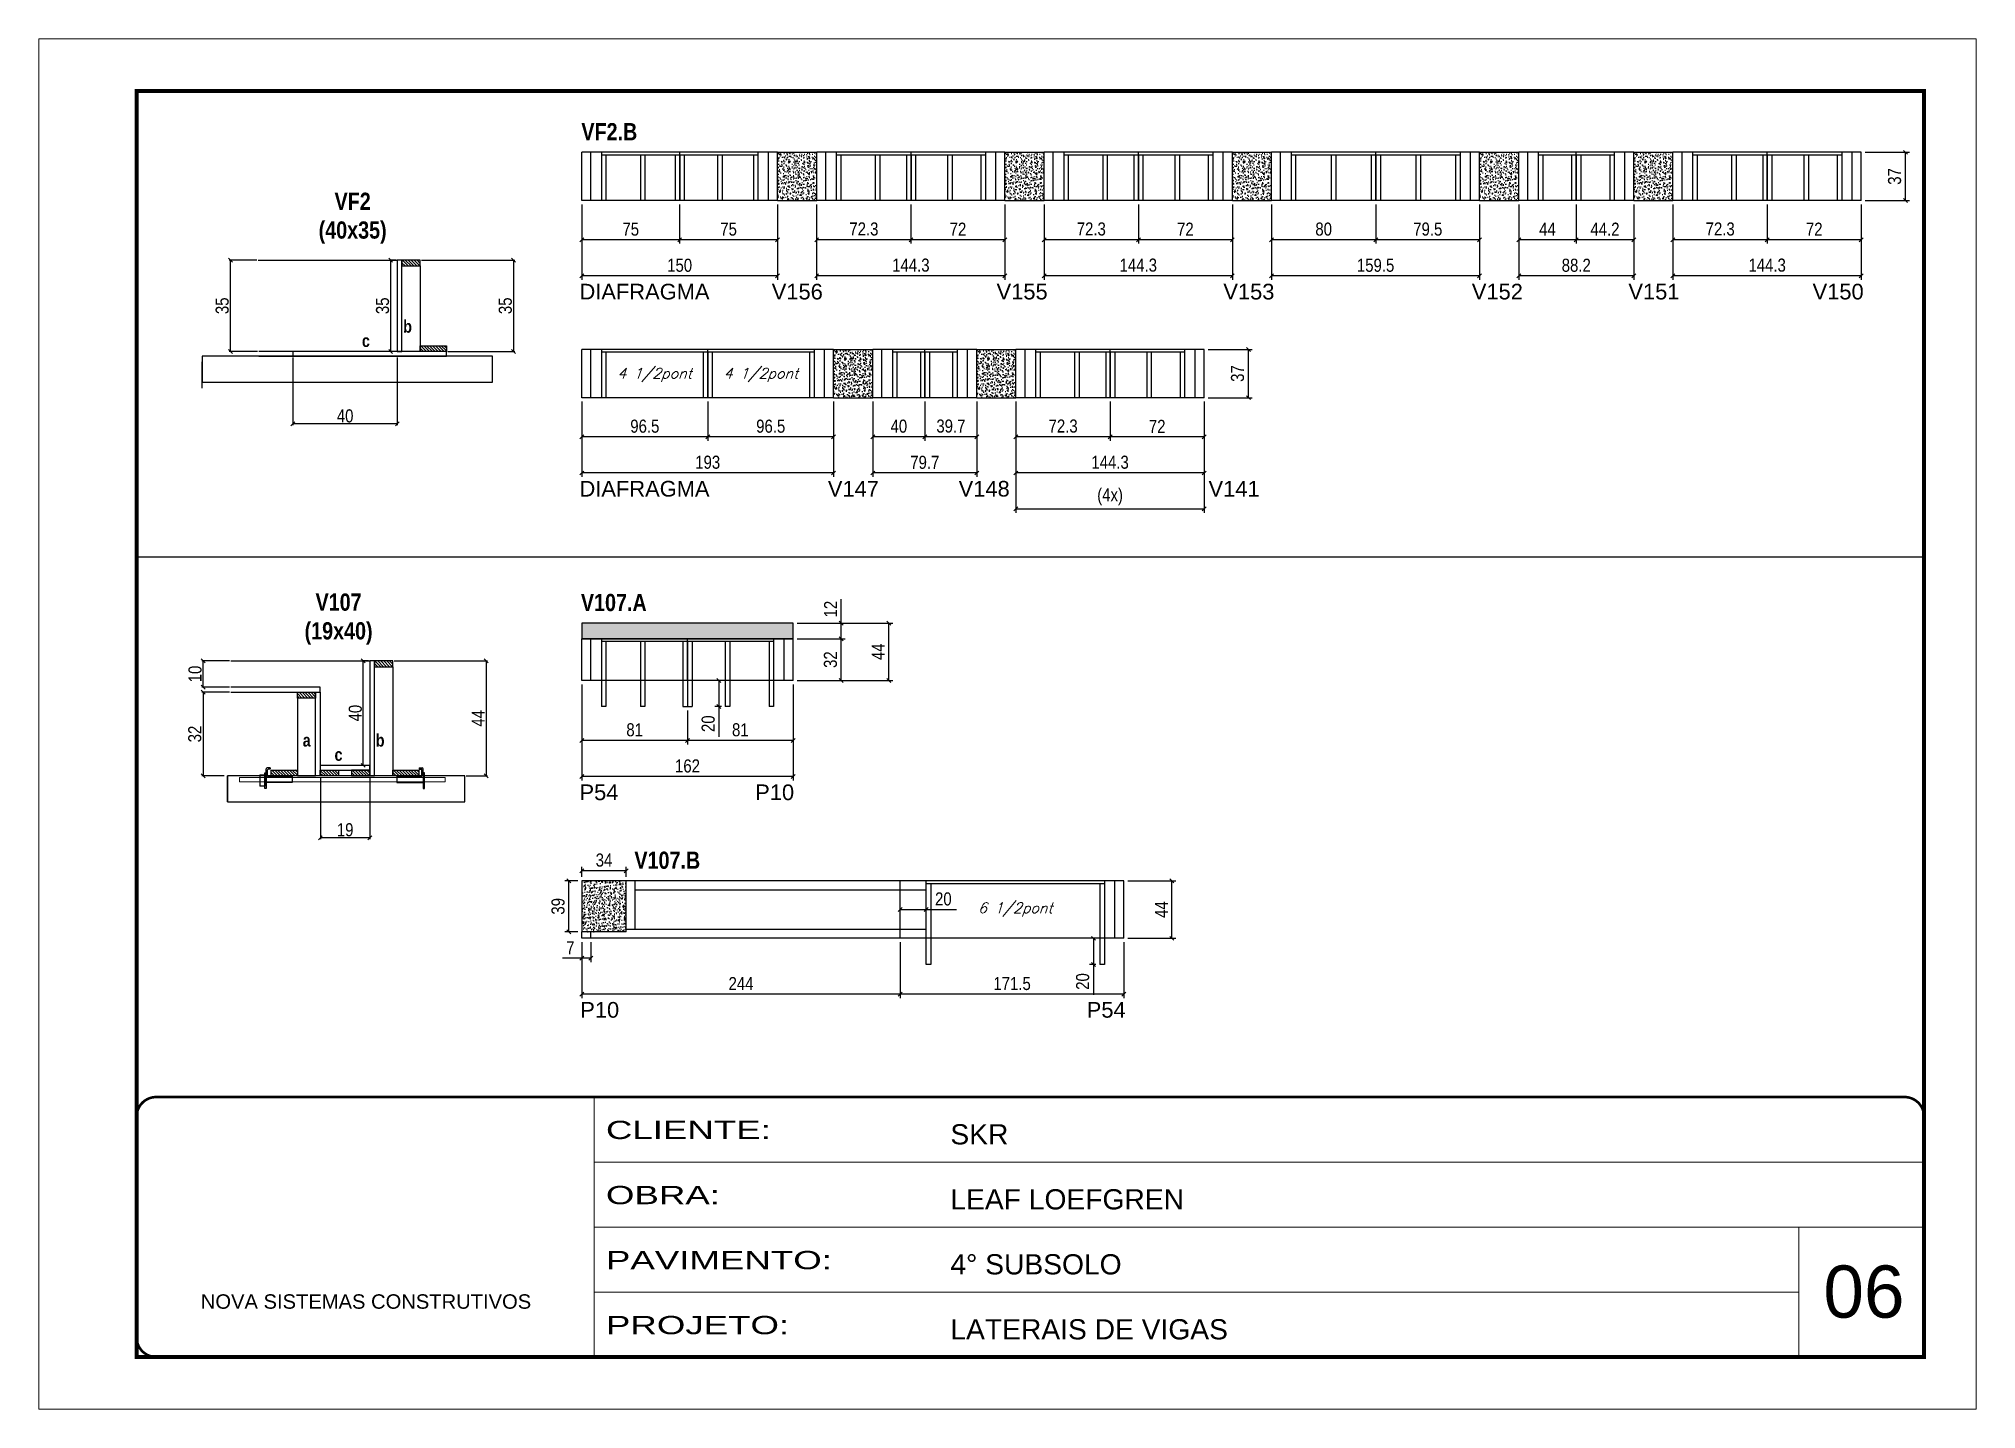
# Model space of a CAD drawing. Extents: x 3309 to 9590, y -2522 to 14608.
# Drawn here: x 4908 to 6393, y 12409 to 13459 of the extents above; entities that cross this region are included whole.
import ezdxf

# ---------------------------------------------------------------- set-up
doc = ezdxf.new("R2010")
doc.units = 0
doc.linetypes.add('CONTINUO', pattern=[0])
doc.linetypes.add('DASHED', pattern=[0.75, 0.5, -0.25])
for name, color, linetype in [('5', 5, 'Continuous'), ('barrote', 251, 'Continuous'), ('COTA', 241, 'Continuous'), ('detalhes', 4, 'Continuous'), ('NOMENCLATURA', 7, 'Continuous'), ('Painéis', 200, 'Continuous'), ('presilha', 1, 'Continuous'), ('SARR_2.2x10', 60, 'Continuous'), ('SARR_2.2x7', 40, 'Continuous'), ('SARR_3.5x7', 81, 'Continuous'), ('texto', 7, 'Continuous')]:
    doc.layers.add(name, color=color, linetype=linetype)
for name, color, linetype, lineweight in [('CARIMBO', 255, 'Continuous', 9), ('CONCRETO', 251, 'Continuous', 25), ('Folhas', 255, 'Continuous', 9), ('SARRAFO DE PRESSAO', 251, 'DASHED', 9), ('SCO-___-LAJ', 2, 'Continuous', 0)]:
    doc.layers.add(name, color=color, linetype=linetype, lineweight=lineweight)
doc.styles.add('ARIAL', font='arial.ttf')
doc.styles.add('COTA TECNICA', font='techl___.ttf', dxfattribs={"height": 10})
doc.styles.add('COTA TECNICA 2X', font='techl___.ttf', dxfattribs={"height": 10})
doc.styles.add('Romans', font='romans.shx')
doc.styles.get("Standard").update_dxf_attribs({"font": 'arial.ttf'})
doc.styles.add('TECNICA', font='techb___.ttf', dxfattribs={"height": 10})
doc.styles.add('Tecnologia', font='')
doc.styles.get('Tecnologia').set_extended_font_data('Forgotten Futurist')
doc.dimstyles.new('PAINEL', dxfattribs={"dimtxt": 10, "dimasz": 3, "dimexe": 3, "dimexo": 3, "dimgap": 3, "dimtad": 1, "dimdec": 1, "dimzin": 12, "dimdsep": 46, "dimtxsty": 'COTA TECNICA', "dimblk1": 'OBLIQUE', "dimblk2": 'OBLIQUE', "dimsah": 1, "dimcen": 0.9, "dimclrd": 4, "dimclre": 4, "dimclrt": 240, "dimadec": 1, "dimazin": 3, "dimtfac": 1, "dimtdec": 1, "dimtmove": 0, "dimatfit": 3, "dimfxl": 1, "dimtolj": 1, "dimtzin": 12, "dimarcsym": 0})
doc.dimstyles.new('SECAO', dxfattribs={"dimscale": 0.333333, "dimtxt": 5, "dimasz": 9, "dimexe": 3, "dimexo": 3, "dimgap": 3, "dimtad": 1, "dimdec": 1, "dimlfac": 0.5, "dimzin": 12, "dimdsep": 46, "dimtxsty": 'COTA TECNICA 2X', "dimblk1": 'OBLIQUE', "dimblk2": 'OBLIQUE', "dimsah": 1, "dimcen": 0.9, "dimclrd": 4, "dimclre": 4, "dimclrt": 240, "dimadec": 1, "dimazin": 3, "dimtfac": 1, "dimtdec": 1, "dimtmove": 0, "dimatfit": 3, "dimfxl": 1, "dimtolj": 1, "dimtzin": 12, "dimarcsym": 0})
pattern_1 = [(135, (38359.2153, -110617.574), (-1.122532015, -1.122532015), [])]

msp = doc.modelspace()

# ---------------------------------------------------------------- texts
at = {"layer": '5', "linetype": 'Continuous'}
for s, rotation, p in [('DIAFRAGMA', 0.00004, (5322.33, 13259.56)), ('V156', 0.00004, (5469.68, 13259.56)), ('V155', 0.00004, (5642.01, 13259.56)), ('V153', 0.00004, (5815.81, 13259.56)), ('V152', 0.00004, (6006.25, 13259.56)), ('V151', 0.00004, (6126.27, 13259.56)), ('V150', 0.00004, (6267.44, 13259.56)), ('DIAFRAGMA', 0.00004, (5322.33, 13108.54)), ('V147', 0.00004, (5512.68, 13108.54)), ('V148', 0.00004, (5612.93, 13108.54)), ('V141', 0.00004, (5804.48, 13108.54)), ('P54', 0.00004, (5322.33, 12875.96)), ('P10', 0.00004, (5457.01, 12875.96)), ('P10', 359.99996, (5322.91, 12709.28)), ('P54', 359.99996, (5711.11, 12709.28))]:
    msp.add_text(s, height=12, rotation=rotation, dxfattribs=at).set_placement(p)
at = {"layer": 'CARIMBO', "style": 'ARIAL'}
msp.add_text('06', height=40, dxfattribs=at).set_placement((6275.73, 12479.43))
at = {"layer": 'detalhes', "style": 'TECNICA'}
for s, p in [('b', (5187.18, 13234.09)), ('c', (5155.57, 13223.14)), ('a', (5110.2, 12917.03, 0)), ('b', (5166.18, 12917.02, 0)), ('c', (5134.57, 12906.07, 0))]:
    msp.add_text(s, height=9.6, dxfattribs=at).set_placement(p)
at = {"layer": 'NOMENCLATURA', "style": 'TECNICA'}
for s, p in [('VF2.B', (5323.76, 13381.48)), ('V107.A', (5323.4, 13020.78)), ('V107.B', (5364.4, 12823.32))]:
    msp.add_text(s, height=13.2, dxfattribs=at).set_placement(p)
at = {"layer": 'NOMENCLATURA', "char_height": 13.2, "attachment_point": 2, "style": 'TECNICA'}
for s, insert in [('VF2\\P(40x35)', (5148.45, 13341.36)), ('V107\\P(19x40)', (5137.68, 13034.29, 0))]:
    msp.add_mtext_dynamic_manual_height_columns(s, width=300.2766, gutter_width=1, heights=[0], dxfattribs=dict(at, insert=insert))
at = {"layer": 'texto', "color": 2, "char_height": 8, "attachment_point": 5, "style": 'Romans'}
for s, insert in [('{\\Q19;\\C256;4 1/2pont}', (5379.87, 13201.68)), ('{\\Q19;\\C256;4 1/2pont}', (5461.37, 13201.68)), ('{\\Q19;\\C256;6 1/2pont}', (5656.37, 12792.13))]:
    msp.add_mtext(s, dxfattribs=dict(at, insert=insert))

# ---------------------------------------------------------------- blocks, each defined once
blk = doc.blocks.new('9999999999')
at = {"color": 30, "linetype": 'CONTINUO'}
for p, q in [((98564.6, 34230.2), (98564.6, 34429.4)), ((98564.6, 34379.6), (99584, 34379.6)), ((98564.6, 34329.8), (99488, 34329.8)), ((99584, 34329.8), (99488, 34329.8)), ((99488, 34329.8), (99488, 34230.2)), ((98564.6, 34280), (99488, 34280))]:
    blk.add_line(p, q, dxfattribs=at)
at = {"color": 30, "linetype": 'CONTINUO', "const_width": 2}
blk.add_lwpolyline([(99584, 34230.2), (99584, 34414.4, 0.414214), (99569, 34429.4), (98229, 34429.4, 0.414214), (98214, 34414.4), (98214, 34245.2, 0.414214), (98229, 34230.2), (99584, 34230.2)], format="xyb", dxfattribs=at)
at = {"layer": 'Folhas'}
blk.add_lwpolyline([(98139, 34190.2), (99624, 34190.2), (99624, 35240.2), (98139, 35240.2)], close=True, dxfattribs=at)
at = {"layer": 'Folhas', "color": 30, "const_width": 3}
blk.add_lwpolyline([(98214, 34230.2), (99584, 34230.2), (99584, 35200.2), (98214, 35200.2)], close=True, dxfattribs=at)
at = {"color": 7, "linetype": 'Continuous', "ltscale": 5, "style": 'ARIAL'}
for s, height, p in [('SKR', 15.48, (98837.7, 34393.1)), ('LEAF LOEFGREN', 15.483, (98837.7, 34343.3)), ('4° SUBSOLO', 15.48, (98837.7, 34293.5)), ('NOVA SISTEMAS CONSTRUTIVOS', 11.059, (98263.2, 34267.2)), ('LATERAIS DE VIGAS', 15.483, (98837.7, 34243.7))]:
    blk.add_text(s, height=height, dxfattribs=at).set_placement(p)
at = {"layer": 'Folhas', "color": 7, "style": 'Tecnologia', "width": 1.5}
for s, p in [('CLIENTE:', (98573.7, 34397.2)), ('OBRA:', (98573.7, 34347.3)), ('PAVIMENTO:', (98573.7, 34297.5)), ('PROJETO:', (98573.7, 34247.7))]:
    blk.add_text(s, height=14, dxfattribs=at).set_placement(p)
blk = doc.blocks.new('_Oblique')
at = {"color": 0, "linetype": 'ByBlock', "lineweight": -2}
blk.add_line((-0.5, -0.5), (0.5, 0.5), dxfattribs=at)
blk = doc.blocks.new('*D103')
at = {"layer": 'COTA', "color": 4, "linetype": 'ByBlock', "lineweight": -2, "transparency": 16777216}
for p, q in [((5399.1, 13332.3), (5399.1, 13302.3)), ((5474.1, 13332.3), (5474.1, 13302.3)), ((5474.1, 13305.3), (5399.1, 13305.3))]:
    blk.add_line(p, q, dxfattribs=at)
at = {"layer": 'Defpoints', "color": 0, "linetype": 'ByBlock', "transparency": 16777216}
for p in [(5399.1, 13335.3), (5474.1, 13335.3), (5399.1, 13305.3)]:
    blk.add_point(p, dxfattribs=at)
at = {"layer": 'COTA', "color": 4, "linetype": 'ByBlock', "lineweight": -2, "transparency": 16777216, "xscale": 3, "yscale": 3, "zscale": 3, "rotation": 180}
blk.add_blockref('_Oblique', (5399.1, 13305.3), dxfattribs=at)
at = {"layer": 'COTA', "color": 4, "linetype": 'ByBlock', "lineweight": -2, "transparency": 16777216, "xscale": 3, "yscale": 3, "zscale": 3}
blk.add_blockref('_Oblique', (5474.1, 13305.3), dxfattribs=at)
at = {"layer": 'COTA', "color": 240, "linetype": 'ByBlock', "transparency": 16777216, "insert": (5436.6, 13313.4), "char_height": 10, "attachment_point": 5, "style": 'COTA TECNICA'}
blk.add_mtext('\\A1;75', dxfattribs=at)
blk = doc.blocks.new('*D104')
at = {"layer": 'COTA', "color": 4, "linetype": 'ByBlock', "lineweight": -2, "transparency": 16777216}
for p, q in [((5324.1, 13332.3), (5324.1, 13302.3)), ((5399.1, 13332.3), (5399.1, 13302.3)), ((5399.1, 13305.3), (5324.1, 13305.3))]:
    blk.add_line(p, q, dxfattribs=at)
at = {"layer": 'Defpoints', "color": 0, "linetype": 'ByBlock', "transparency": 16777216}
for p in [(5324.1, 13335.3), (5399.1, 13335.3), (5324.1, 13305.3)]:
    blk.add_point(p, dxfattribs=at)
at = {"layer": 'COTA', "color": 4, "linetype": 'ByBlock', "lineweight": -2, "transparency": 16777216, "xscale": 3, "yscale": 3, "zscale": 3, "rotation": 180}
blk.add_blockref('_Oblique', (5324.1, 13305.3), dxfattribs=at)
at = {"layer": 'COTA', "color": 4, "linetype": 'ByBlock', "lineweight": -2, "transparency": 16777216, "xscale": 3, "yscale": 3, "zscale": 3}
blk.add_blockref('_Oblique', (5399.1, 13305.3), dxfattribs=at)
at = {"layer": 'COTA', "color": 240, "linetype": 'ByBlock', "transparency": 16777216, "insert": (5361.6, 13313.4), "char_height": 10, "attachment_point": 5, "style": 'COTA TECNICA'}
blk.add_mtext('\\A1;75', dxfattribs=at)
blk = doc.blocks.new('*D105')
at = {"layer": 'COTA', "color": 4, "linetype": 'ByBlock', "lineweight": -2, "transparency": 16777216}
for p, q in [((5324.1, 13332.3), (5324.1, 13274.6)), ((5474.1, 13332.3), (5474.1, 13274.6)), ((5474.1, 13277.6), (5324.1, 13277.6))]:
    blk.add_line(p, q, dxfattribs=at)
at = {"layer": 'Defpoints', "color": 0, "linetype": 'ByBlock', "transparency": 16777216}
for p in [(5324.1, 13335.3), (5474.1, 13335.3), (5324.1, 13277.6)]:
    blk.add_point(p, dxfattribs=at)
at = {"layer": 'COTA', "color": 4, "linetype": 'ByBlock', "lineweight": -2, "transparency": 16777216, "xscale": 3, "yscale": 3, "zscale": 3, "rotation": 180}
blk.add_blockref('_Oblique', (5324.1, 13277.6), dxfattribs=at)
at = {"layer": 'COTA', "color": 4, "linetype": 'ByBlock', "lineweight": -2, "transparency": 16777216, "xscale": 3, "yscale": 3, "zscale": 3}
blk.add_blockref('_Oblique', (5474.1, 13277.6), dxfattribs=at)
at = {"layer": 'COTA', "color": 240, "linetype": 'ByBlock', "transparency": 16777216, "insert": (5399.1, 13285.7), "char_height": 10, "attachment_point": 5, "style": 'COTA TECNICA'}
blk.add_mtext('\\A1;150', dxfattribs=at)
blk = doc.blocks.new('*D106')
at = {"layer": 'COTA', "color": 4, "linetype": 'ByBlock', "lineweight": -2, "transparency": 16777216}
for p, q in [((5576.4, 13332.3), (5576.4, 13302.3)), ((5648.4, 13332.3), (5648.4, 13302.3)), ((5648.4, 13305.3), (5576.4, 13305.3))]:
    blk.add_line(p, q, dxfattribs=at)
at = {"layer": 'Defpoints', "color": 0, "linetype": 'ByBlock', "transparency": 16777216}
for p in [(5576.4, 13335.3), (5648.4, 13335.3), (5576.4, 13305.3)]:
    blk.add_point(p, dxfattribs=at)
at = {"layer": 'COTA', "color": 4, "linetype": 'ByBlock', "lineweight": -2, "transparency": 16777216, "xscale": 3, "yscale": 3, "zscale": 3, "rotation": 180}
blk.add_blockref('_Oblique', (5576.4, 13305.3), dxfattribs=at)
at = {"layer": 'COTA', "color": 4, "linetype": 'ByBlock', "lineweight": -2, "transparency": 16777216, "xscale": 3, "yscale": 3, "zscale": 3}
blk.add_blockref('_Oblique', (5648.4, 13305.3), dxfattribs=at)
at = {"layer": 'COTA', "color": 240, "linetype": 'ByBlock', "transparency": 16777216, "insert": (5612.4, 13313.4), "char_height": 10, "attachment_point": 5, "style": 'COTA TECNICA'}
blk.add_mtext('\\A1;72', dxfattribs=at)
blk = doc.blocks.new('*D107')
at = {"layer": 'COTA', "color": 4, "linetype": 'ByBlock', "lineweight": -2, "transparency": 16777216}
for p, q in [((5504.1, 13332.3), (5504.1, 13302.3)), ((5576.4, 13332.3), (5576.4, 13302.3)), ((5576.4, 13305.3), (5504.1, 13305.3))]:
    blk.add_line(p, q, dxfattribs=at)
at = {"layer": 'Defpoints', "color": 0, "linetype": 'ByBlock', "transparency": 16777216}
for p in [(5504.1, 13335.3), (5576.4, 13335.3), (5504.1, 13305.3)]:
    blk.add_point(p, dxfattribs=at)
at = {"layer": 'COTA', "color": 4, "linetype": 'ByBlock', "lineweight": -2, "transparency": 16777216, "xscale": 3, "yscale": 3, "zscale": 3, "rotation": 180}
blk.add_blockref('_Oblique', (5504.1, 13305.3), dxfattribs=at)
at = {"layer": 'COTA', "color": 4, "linetype": 'ByBlock', "lineweight": -2, "transparency": 16777216, "xscale": 3, "yscale": 3, "zscale": 3}
blk.add_blockref('_Oblique', (5576.4, 13305.3), dxfattribs=at)
at = {"layer": 'COTA', "color": 240, "linetype": 'ByBlock', "transparency": 16777216, "insert": (5540.3, 13313.5), "char_height": 10, "attachment_point": 5, "style": 'COTA TECNICA'}
blk.add_mtext('\\A1;72.3', dxfattribs=at)
blk = doc.blocks.new('*D108')
at = {"layer": 'COTA', "color": 4, "linetype": 'ByBlock', "lineweight": -2, "transparency": 16777216}
for p, q in [((5504.1, 13332.3), (5504.1, 13274.6)), ((5648.4, 13332.3), (5648.4, 13274.6)), ((5648.4, 13277.6), (5504.1, 13277.6))]:
    blk.add_line(p, q, dxfattribs=at)
at = {"layer": 'Defpoints', "color": 0, "linetype": 'ByBlock', "transparency": 16777216}
for p in [(5504.1, 13335.3), (5648.4, 13335.3), (5504.1, 13277.6)]:
    blk.add_point(p, dxfattribs=at)
at = {"layer": 'COTA', "color": 4, "linetype": 'ByBlock', "lineweight": -2, "transparency": 16777216, "xscale": 3, "yscale": 3, "zscale": 3, "rotation": 180}
blk.add_blockref('_Oblique', (5504.1, 13277.6), dxfattribs=at)
at = {"layer": 'COTA', "color": 4, "linetype": 'ByBlock', "lineweight": -2, "transparency": 16777216, "xscale": 3, "yscale": 3, "zscale": 3}
blk.add_blockref('_Oblique', (5648.4, 13277.6), dxfattribs=at)
at = {"layer": 'COTA', "color": 240, "linetype": 'ByBlock', "transparency": 16777216, "insert": (5576.3, 13285.8), "char_height": 10, "attachment_point": 5, "style": 'COTA TECNICA'}
blk.add_mtext('\\A1;144.3', dxfattribs=at)
blk = doc.blocks.new('*D109')
at = {"layer": 'COTA', "color": 4, "linetype": 'ByBlock', "lineweight": -2, "transparency": 16777216}
for p, q in [((5750.7, 13332.3), (5750.7, 13302.3)), ((5822.7, 13332.3), (5822.7, 13302.3)), ((5822.7, 13305.3), (5750.7, 13305.3))]:
    blk.add_line(p, q, dxfattribs=at)
at = {"layer": 'Defpoints', "color": 0, "linetype": 'ByBlock', "transparency": 16777216}
for p in [(5750.7, 13335.3), (5822.7, 13335.3), (5750.7, 13305.3)]:
    blk.add_point(p, dxfattribs=at)
at = {"layer": 'COTA', "color": 4, "linetype": 'ByBlock', "lineweight": -2, "transparency": 16777216, "xscale": 3, "yscale": 3, "zscale": 3, "rotation": 180}
blk.add_blockref('_Oblique', (5750.7, 13305.3), dxfattribs=at)
at = {"layer": 'COTA', "color": 4, "linetype": 'ByBlock', "lineweight": -2, "transparency": 16777216, "xscale": 3, "yscale": 3, "zscale": 3}
blk.add_blockref('_Oblique', (5822.7, 13305.3), dxfattribs=at)
at = {"layer": 'COTA', "color": 240, "linetype": 'ByBlock', "transparency": 16777216, "insert": (5786.7, 13313.4), "char_height": 10, "attachment_point": 5, "style": 'COTA TECNICA'}
blk.add_mtext('\\A1;72', dxfattribs=at)
blk = doc.blocks.new('*D110')
at = {"layer": 'COTA', "color": 4, "linetype": 'ByBlock', "lineweight": -2, "transparency": 16777216}
for p, q in [((5678.4, 13332.3), (5678.4, 13302.3)), ((5750.7, 13332.3), (5750.7, 13302.3)), ((5750.7, 13305.3), (5678.4, 13305.3))]:
    blk.add_line(p, q, dxfattribs=at)
at = {"layer": 'Defpoints', "color": 0, "linetype": 'ByBlock', "transparency": 16777216}
for p in [(5678.4, 13335.3), (5750.7, 13335.3), (5678.4, 13305.3)]:
    blk.add_point(p, dxfattribs=at)
at = {"layer": 'COTA', "color": 4, "linetype": 'ByBlock', "lineweight": -2, "transparency": 16777216, "xscale": 3, "yscale": 3, "zscale": 3, "rotation": 180}
blk.add_blockref('_Oblique', (5678.4, 13305.3), dxfattribs=at)
at = {"layer": 'COTA', "color": 4, "linetype": 'ByBlock', "lineweight": -2, "transparency": 16777216, "xscale": 3, "yscale": 3, "zscale": 3}
blk.add_blockref('_Oblique', (5750.7, 13305.3), dxfattribs=at)
at = {"layer": 'COTA', "color": 240, "linetype": 'ByBlock', "transparency": 16777216, "insert": (5714.6, 13313.5), "char_height": 10, "attachment_point": 5, "style": 'COTA TECNICA'}
blk.add_mtext('\\A1;72.3', dxfattribs=at)
blk = doc.blocks.new('*D111')
at = {"layer": 'COTA', "color": 4, "linetype": 'ByBlock', "lineweight": -2, "transparency": 16777216}
for p, q in [((5678.4, 13332.3), (5678.4, 13274.6)), ((5822.7, 13332.3), (5822.7, 13274.6)), ((5822.7, 13277.6), (5678.4, 13277.6))]:
    blk.add_line(p, q, dxfattribs=at)
at = {"layer": 'Defpoints', "color": 0, "linetype": 'ByBlock', "transparency": 16777216}
for p in [(5678.4, 13335.3), (5822.7, 13335.3), (5678.4, 13277.6)]:
    blk.add_point(p, dxfattribs=at)
at = {"layer": 'COTA', "color": 4, "linetype": 'ByBlock', "lineweight": -2, "transparency": 16777216, "xscale": 3, "yscale": 3, "zscale": 3, "rotation": 180}
blk.add_blockref('_Oblique', (5678.4, 13277.6), dxfattribs=at)
at = {"layer": 'COTA', "color": 4, "linetype": 'ByBlock', "lineweight": -2, "transparency": 16777216, "xscale": 3, "yscale": 3, "zscale": 3}
blk.add_blockref('_Oblique', (5822.7, 13277.6), dxfattribs=at)
at = {"layer": 'COTA', "color": 240, "linetype": 'ByBlock', "transparency": 16777216, "insert": (5750.6, 13285.8), "char_height": 10, "attachment_point": 5, "style": 'COTA TECNICA'}
blk.add_mtext('\\A1;144.3', dxfattribs=at)
blk = doc.blocks.new('*D112')
at = {"layer": 'COTA', "color": 4, "linetype": 'ByBlock', "lineweight": -2, "transparency": 16777216}
for p, q in [((5932.7, 13332.3), (5932.7, 13302.3)), ((6012.2, 13332.3), (6012.2, 13302.3)), ((6012.2, 13305.3), (5932.7, 13305.3))]:
    blk.add_line(p, q, dxfattribs=at)
at = {"layer": 'Defpoints', "color": 0, "linetype": 'ByBlock', "transparency": 16777216}
for p in [(5932.7, 13335.3), (6012.2, 13335.3), (5932.7, 13305.3)]:
    blk.add_point(p, dxfattribs=at)
at = {"layer": 'COTA', "color": 4, "linetype": 'ByBlock', "lineweight": -2, "transparency": 16777216, "xscale": 3, "yscale": 3, "zscale": 3, "rotation": 180}
blk.add_blockref('_Oblique', (5932.7, 13305.3), dxfattribs=at)
at = {"layer": 'COTA', "color": 4, "linetype": 'ByBlock', "lineweight": -2, "transparency": 16777216, "xscale": 3, "yscale": 3, "zscale": 3}
blk.add_blockref('_Oblique', (6012.2, 13305.3), dxfattribs=at)
at = {"layer": 'COTA', "color": 240, "linetype": 'ByBlock', "transparency": 16777216, "insert": (5972.5, 13313.4), "char_height": 10, "attachment_point": 5, "style": 'COTA TECNICA'}
blk.add_mtext('\\A1;79.5', dxfattribs=at)
blk = doc.blocks.new('*D113')
at = {"layer": 'COTA', "color": 4, "linetype": 'ByBlock', "lineweight": -2, "transparency": 16777216}
for p, q in [((5852.7, 13332.3), (5852.7, 13302.3)), ((5932.7, 13332.3), (5932.7, 13302.3)), ((5932.7, 13305.3), (5852.7, 13305.3))]:
    blk.add_line(p, q, dxfattribs=at)
at = {"layer": 'Defpoints', "color": 0, "linetype": 'ByBlock', "transparency": 16777216}
for p in [(5852.7, 13335.3), (5932.7, 13335.3), (5852.7, 13305.3)]:
    blk.add_point(p, dxfattribs=at)
at = {"layer": 'COTA', "color": 4, "linetype": 'ByBlock', "lineweight": -2, "transparency": 16777216, "xscale": 3, "yscale": 3, "zscale": 3, "rotation": 180}
blk.add_blockref('_Oblique', (5852.7, 13305.3), dxfattribs=at)
at = {"layer": 'COTA', "color": 4, "linetype": 'ByBlock', "lineweight": -2, "transparency": 16777216, "xscale": 3, "yscale": 3, "zscale": 3}
blk.add_blockref('_Oblique', (5932.7, 13305.3), dxfattribs=at)
at = {"layer": 'COTA', "color": 240, "linetype": 'ByBlock', "transparency": 16777216, "insert": (5892.7, 13313.4), "char_height": 10, "attachment_point": 5, "style": 'COTA TECNICA'}
blk.add_mtext('\\A1;80', dxfattribs=at)
blk = doc.blocks.new('*D114')
at = {"layer": 'COTA', "color": 4, "linetype": 'ByBlock', "lineweight": -2, "transparency": 16777216}
for p, q in [((5852.7, 13332.3), (5852.7, 13274.6)), ((6012.2, 13332.3), (6012.2, 13274.6)), ((6012.2, 13277.6), (5852.7, 13277.6))]:
    blk.add_line(p, q, dxfattribs=at)
at = {"layer": 'Defpoints', "color": 0, "linetype": 'ByBlock', "transparency": 16777216}
for p in [(5852.7, 13335.3), (6012.2, 13335.3), (5852.7, 13277.6)]:
    blk.add_point(p, dxfattribs=at)
at = {"layer": 'COTA', "color": 4, "linetype": 'ByBlock', "lineweight": -2, "transparency": 16777216, "xscale": 3, "yscale": 3, "zscale": 3, "rotation": 180}
blk.add_blockref('_Oblique', (5852.7, 13277.6), dxfattribs=at)
at = {"layer": 'COTA', "color": 4, "linetype": 'ByBlock', "lineweight": -2, "transparency": 16777216, "xscale": 3, "yscale": 3, "zscale": 3}
blk.add_blockref('_Oblique', (6012.2, 13277.6), dxfattribs=at)
at = {"layer": 'COTA', "color": 240, "linetype": 'ByBlock', "transparency": 16777216, "insert": (5932.5, 13285.7), "char_height": 10, "attachment_point": 5, "style": 'COTA TECNICA'}
blk.add_mtext('\\A1;159.5', dxfattribs=at)
blk = doc.blocks.new('*D115')
at = {"layer": 'COTA', "color": 4, "linetype": 'ByBlock', "lineweight": -2, "transparency": 16777216}
for p, q in [((6086.2, 13332.3), (6086.2, 13302.3)), ((6130.4, 13332.3), (6130.4, 13302.3)), ((6130.4, 13305.3), (6086.2, 13305.3))]:
    blk.add_line(p, q, dxfattribs=at)
at = {"layer": 'Defpoints', "color": 0, "linetype": 'ByBlock', "transparency": 16777216}
for p in [(6086.2, 13335.3), (6130.4, 13335.3), (6086.2, 13305.3)]:
    blk.add_point(p, dxfattribs=at)
at = {"layer": 'COTA', "color": 4, "linetype": 'ByBlock', "lineweight": -2, "transparency": 16777216, "xscale": 3, "yscale": 3, "zscale": 3, "rotation": 180}
blk.add_blockref('_Oblique', (6086.2, 13305.3), dxfattribs=at)
at = {"layer": 'COTA', "color": 4, "linetype": 'ByBlock', "lineweight": -2, "transparency": 16777216, "xscale": 3, "yscale": 3, "zscale": 3}
blk.add_blockref('_Oblique', (6130.4, 13305.3), dxfattribs=at)
at = {"layer": 'COTA', "color": 240, "linetype": 'ByBlock', "transparency": 16777216, "insert": (6108.3, 13313.4), "char_height": 10, "attachment_point": 5, "style": 'COTA TECNICA'}
blk.add_mtext('\\A1;44.2', dxfattribs=at)
blk = doc.blocks.new('*D116')
at = {"layer": 'COTA', "color": 4, "linetype": 'ByBlock', "lineweight": -2, "transparency": 16777216}
for p, q in [((6042.2, 13332.3), (6042.2, 13302.3)), ((6086.2, 13332.3), (6086.2, 13302.3)), ((6086.2, 13305.3), (6042.2, 13305.3))]:
    blk.add_line(p, q, dxfattribs=at)
at = {"layer": 'Defpoints', "color": 0, "linetype": 'ByBlock', "transparency": 16777216}
for p in [(6042.2, 13335.3), (6086.2, 13335.3), (6042.2, 13305.3)]:
    blk.add_point(p, dxfattribs=at)
at = {"layer": 'COTA', "color": 4, "linetype": 'ByBlock', "lineweight": -2, "transparency": 16777216, "xscale": 3, "yscale": 3, "zscale": 3, "rotation": 180}
blk.add_blockref('_Oblique', (6042.2, 13305.3), dxfattribs=at)
at = {"layer": 'COTA', "color": 4, "linetype": 'ByBlock', "lineweight": -2, "transparency": 16777216, "xscale": 3, "yscale": 3, "zscale": 3}
blk.add_blockref('_Oblique', (6086.2, 13305.3), dxfattribs=at)
at = {"layer": 'COTA', "color": 240, "linetype": 'ByBlock', "transparency": 16777216, "insert": (6064.2, 13313.4), "char_height": 10, "attachment_point": 5, "style": 'COTA TECNICA'}
blk.add_mtext('\\A1;44', dxfattribs=at)
blk = doc.blocks.new('*D117')
at = {"layer": 'COTA', "color": 4, "linetype": 'ByBlock', "lineweight": -2, "transparency": 16777216}
for p, q in [((6042.2, 13332.3), (6042.2, 13274.6)), ((6130.4, 13332.3), (6130.4, 13274.6)), ((6130.4, 13277.6), (6042.2, 13277.6))]:
    blk.add_line(p, q, dxfattribs=at)
at = {"layer": 'Defpoints', "color": 0, "linetype": 'ByBlock', "transparency": 16777216}
for p in [(6042.2, 13335.3), (6130.4, 13335.3), (6042.2, 13277.6)]:
    blk.add_point(p, dxfattribs=at)
at = {"layer": 'COTA', "color": 4, "linetype": 'ByBlock', "lineweight": -2, "transparency": 16777216, "xscale": 3, "yscale": 3, "zscale": 3, "rotation": 180}
blk.add_blockref('_Oblique', (6042.2, 13277.6), dxfattribs=at)
at = {"layer": 'COTA', "color": 4, "linetype": 'ByBlock', "lineweight": -2, "transparency": 16777216, "xscale": 3, "yscale": 3, "zscale": 3}
blk.add_blockref('_Oblique', (6130.4, 13277.6), dxfattribs=at)
at = {"layer": 'COTA', "color": 240, "linetype": 'ByBlock', "transparency": 16777216, "insert": (6086.3, 13285.7), "char_height": 10, "attachment_point": 5, "style": 'COTA TECNICA'}
blk.add_mtext('\\A1;88.2', dxfattribs=at)
blk = doc.blocks.new('*D118')
at = {"layer": 'COTA', "color": 4, "linetype": 'ByBlock', "lineweight": -2, "transparency": 16777216}
for p, q in [((6232.7, 13332.3), (6232.7, 13302.3)), ((6304.7, 13332.3), (6304.7, 13302.3)), ((6304.7, 13305.3), (6232.7, 13305.3))]:
    blk.add_line(p, q, dxfattribs=at)
at = {"layer": 'Defpoints', "color": 0, "linetype": 'ByBlock', "transparency": 16777216}
for p in [(6232.7, 13335.3), (6304.7, 13335.3), (6232.7, 13305.3)]:
    blk.add_point(p, dxfattribs=at)
at = {"layer": 'COTA', "color": 4, "linetype": 'ByBlock', "lineweight": -2, "transparency": 16777216, "xscale": 3, "yscale": 3, "zscale": 3, "rotation": 180}
blk.add_blockref('_Oblique', (6232.7, 13305.3), dxfattribs=at)
at = {"layer": 'COTA', "color": 4, "linetype": 'ByBlock', "lineweight": -2, "transparency": 16777216, "xscale": 3, "yscale": 3, "zscale": 3}
blk.add_blockref('_Oblique', (6304.7, 13305.3), dxfattribs=at)
at = {"layer": 'COTA', "color": 240, "linetype": 'ByBlock', "transparency": 16777216, "insert": (6268.7, 13313.4), "char_height": 10, "attachment_point": 5, "style": 'COTA TECNICA'}
blk.add_mtext('\\A1;72', dxfattribs=at)
blk = doc.blocks.new('*D119')
at = {"layer": 'COTA', "color": 4, "linetype": 'ByBlock', "lineweight": -2, "transparency": 16777216}
for p, q in [((6160.4, 13332.3), (6160.4, 13302.3)), ((6232.7, 13332.3), (6232.7, 13302.3)), ((6232.7, 13305.3), (6160.4, 13305.3))]:
    blk.add_line(p, q, dxfattribs=at)
at = {"layer": 'Defpoints', "color": 0, "linetype": 'ByBlock', "transparency": 16777216}
for p in [(6160.4, 13335.3), (6232.7, 13335.3), (6160.4, 13305.3)]:
    blk.add_point(p, dxfattribs=at)
at = {"layer": 'COTA', "color": 4, "linetype": 'ByBlock', "lineweight": -2, "transparency": 16777216, "xscale": 3, "yscale": 3, "zscale": 3, "rotation": 180}
blk.add_blockref('_Oblique', (6160.4, 13305.3), dxfattribs=at)
at = {"layer": 'COTA', "color": 4, "linetype": 'ByBlock', "lineweight": -2, "transparency": 16777216, "xscale": 3, "yscale": 3, "zscale": 3}
blk.add_blockref('_Oblique', (6232.7, 13305.3), dxfattribs=at)
at = {"layer": 'COTA', "color": 240, "linetype": 'ByBlock', "transparency": 16777216, "insert": (6196.6, 13313.5), "char_height": 10, "attachment_point": 5, "style": 'COTA TECNICA'}
blk.add_mtext('\\A1;72.3', dxfattribs=at)
blk = doc.blocks.new('*D120')
at = {"layer": 'COTA', "color": 4, "linetype": 'ByBlock', "lineweight": -2, "transparency": 16777216}
for p, q in [((6160.4, 13332.3), (6160.4, 13274.6)), ((6304.7, 13332.3), (6304.7, 13274.6)), ((6304.7, 13277.6), (6160.4, 13277.6))]:
    blk.add_line(p, q, dxfattribs=at)
at = {"layer": 'Defpoints', "color": 0, "linetype": 'ByBlock', "transparency": 16777216}
for p in [(6160.4, 13335.3), (6304.7, 13335.3), (6160.4, 13277.6)]:
    blk.add_point(p, dxfattribs=at)
at = {"layer": 'COTA', "color": 4, "linetype": 'ByBlock', "lineweight": -2, "transparency": 16777216, "xscale": 3, "yscale": 3, "zscale": 3, "rotation": 180}
blk.add_blockref('_Oblique', (6160.4, 13277.6), dxfattribs=at)
at = {"layer": 'COTA', "color": 4, "linetype": 'ByBlock', "lineweight": -2, "transparency": 16777216, "xscale": 3, "yscale": 3, "zscale": 3}
blk.add_blockref('_Oblique', (6304.7, 13277.6), dxfattribs=at)
at = {"layer": 'COTA', "color": 240, "linetype": 'ByBlock', "transparency": 16777216, "insert": (6232.6, 13285.8), "char_height": 10, "attachment_point": 5, "style": 'COTA TECNICA'}
blk.add_mtext('\\A1;144.3', dxfattribs=at)
blk = doc.blocks.new('*D121')
at = {"layer": 'COTA', "color": 4, "lineweight": -2, "transparency": 16777216}
for p, q in [((6307.7, 13372.3), (6341.6, 13372.3)), ((6338.6, 13335.3), (6338.6, 13372.3)), ((6307.7, 13335.3), (6341.6, 13335.3))]:
    blk.add_line(p, q, dxfattribs=at)
at = {"layer": 'Defpoints', "color": 0, "transparency": 16777216}
for p in [(6304.7, 13372.3), (6338.6, 13372.3), (6304.7, 13335.3)]:
    blk.add_point(p, dxfattribs=at)
at = {"layer": 'COTA', "color": 4, "lineweight": -2, "transparency": 16777216, "xscale": 3, "yscale": 3, "zscale": 3}
for p, rotation in [((6338.6, 13372.3), 90), ((6338.6, 13335.3), 270)]:
    blk.add_blockref('_Oblique', p, dxfattribs=dict(at, rotation=rotation))
at = {"layer": 'COTA', "color": 240, "transparency": 16777216, "insert": (6330.3, 13353.8), "char_height": 10, "attachment_point": 5, "rotation": 90, "style": 'COTA TECNICA'}
blk.add_mtext('\\A1;37', dxfattribs=at)
blk = doc.blocks.new('*D126')
at = {"layer": 'COTA', "color": 4, "linetype": 'ByBlock', "lineweight": -2, "transparency": 16777216}
for p, q in [((5420.6, 13181.3), (5420.6, 13151.3)), ((5517.1, 13181.3), (5517.1, 13151.3)), ((5517.1, 13154.3), (5420.6, 13154.3))]:
    blk.add_line(p, q, dxfattribs=at)
at = {"layer": 'Defpoints', "color": 0, "linetype": 'ByBlock', "transparency": 16777216}
for p in [(5420.6, 13184.3), (5517.1, 13184.3), (5420.6, 13154.3)]:
    blk.add_point(p, dxfattribs=at)
at = {"layer": 'COTA', "color": 4, "linetype": 'ByBlock', "lineweight": -2, "transparency": 16777216, "xscale": 3, "yscale": 3, "zscale": 3, "rotation": 180}
blk.add_blockref('_Oblique', (5420.6, 13154.3), dxfattribs=at)
at = {"layer": 'COTA', "color": 4, "linetype": 'ByBlock', "lineweight": -2, "transparency": 16777216, "xscale": 3, "yscale": 3, "zscale": 3}
blk.add_blockref('_Oblique', (5517.1, 13154.3), dxfattribs=at)
at = {"layer": 'COTA', "color": 240, "linetype": 'ByBlock', "transparency": 16777216, "insert": (5468.9, 13162.4), "char_height": 10, "attachment_point": 5, "style": 'COTA TECNICA'}
blk.add_mtext('\\A1;96.5', dxfattribs=at)
blk = doc.blocks.new('*D127')
at = {"layer": 'COTA', "color": 4, "linetype": 'ByBlock', "lineweight": -2, "transparency": 16777216}
for p, q in [((5324.1, 13181.3), (5324.1, 13151.3)), ((5420.6, 13181.3), (5420.6, 13151.3)), ((5420.6, 13154.3), (5324.1, 13154.3))]:
    blk.add_line(p, q, dxfattribs=at)
at = {"layer": 'Defpoints', "color": 0, "linetype": 'ByBlock', "transparency": 16777216}
for p in [(5324.1, 13184.3), (5420.6, 13184.3), (5324.1, 13154.3)]:
    blk.add_point(p, dxfattribs=at)
at = {"layer": 'COTA', "color": 4, "linetype": 'ByBlock', "lineweight": -2, "transparency": 16777216, "xscale": 3, "yscale": 3, "zscale": 3, "rotation": 180}
blk.add_blockref('_Oblique', (5324.1, 13154.3), dxfattribs=at)
at = {"layer": 'COTA', "color": 4, "linetype": 'ByBlock', "lineweight": -2, "transparency": 16777216, "xscale": 3, "yscale": 3, "zscale": 3}
blk.add_blockref('_Oblique', (5420.6, 13154.3), dxfattribs=at)
at = {"layer": 'COTA', "color": 240, "linetype": 'ByBlock', "transparency": 16777216, "insert": (5372.4, 13162.4), "char_height": 10, "attachment_point": 5, "style": 'COTA TECNICA'}
blk.add_mtext('\\A1;96.5', dxfattribs=at)
blk = doc.blocks.new('*D131')
at = {"layer": 'COTA', "color": 4, "linetype": 'ByBlock', "lineweight": -2, "transparency": 16777216}
for p, q in [((5324.1, 13181.3), (5324.1, 13123.6)), ((5517.1, 13181.3), (5517.1, 13123.6)), ((5517.1, 13126.6), (5324.1, 13126.6))]:
    blk.add_line(p, q, dxfattribs=at)
at = {"layer": 'Defpoints', "color": 0, "linetype": 'ByBlock', "transparency": 16777216}
for p in [(5324.1, 13184.3), (5517.1, 13184.3), (5324.1, 13126.6)]:
    blk.add_point(p, dxfattribs=at)
at = {"layer": 'COTA', "color": 4, "linetype": 'ByBlock', "lineweight": -2, "transparency": 16777216, "xscale": 3, "yscale": 3, "zscale": 3, "rotation": 180}
blk.add_blockref('_Oblique', (5324.1, 13126.6), dxfattribs=at)
at = {"layer": 'COTA', "color": 4, "linetype": 'ByBlock', "lineweight": -2, "transparency": 16777216, "xscale": 3, "yscale": 3, "zscale": 3}
blk.add_blockref('_Oblique', (5517.1, 13126.6), dxfattribs=at)
at = {"layer": 'COTA', "color": 240, "linetype": 'ByBlock', "transparency": 16777216, "insert": (5420.6, 13134.8), "char_height": 10, "attachment_point": 5, "style": 'COTA TECNICA'}
blk.add_mtext('\\A1;193', dxfattribs=at)
blk = doc.blocks.new('*D124')
at = {"layer": 'COTA', "color": 4, "linetype": 'ByBlock', "lineweight": -2, "transparency": 16777216}
for p, q in [((5587.1, 13181.3), (5587.1, 13151.3)), ((5626.8, 13181.3), (5626.8, 13151.3)), ((5626.8, 13154.3), (5587.1, 13154.3))]:
    blk.add_line(p, q, dxfattribs=at)
at = {"layer": 'Defpoints', "color": 0, "linetype": 'ByBlock', "transparency": 16777216}
for p in [(5587.1, 13184.3), (5626.8, 13184.3), (5587.1, 13154.3)]:
    blk.add_point(p, dxfattribs=at)
at = {"layer": 'COTA', "color": 4, "linetype": 'ByBlock', "lineweight": -2, "transparency": 16777216, "xscale": 3, "yscale": 3, "zscale": 3, "rotation": 180}
blk.add_blockref('_Oblique', (5587.1, 13154.3), dxfattribs=at)
at = {"layer": 'COTA', "color": 4, "linetype": 'ByBlock', "lineweight": -2, "transparency": 16777216, "xscale": 3, "yscale": 3, "zscale": 3}
blk.add_blockref('_Oblique', (5626.8, 13154.3), dxfattribs=at)
at = {"layer": 'COTA', "color": 240, "linetype": 'ByBlock', "transparency": 16777216, "insert": (5607, 13162.5), "char_height": 10, "attachment_point": 5, "style": 'COTA TECNICA'}
blk.add_mtext('\\A1;39.7', dxfattribs=at)
blk = doc.blocks.new('*D125')
at = {"layer": 'COTA', "color": 4, "linetype": 'ByBlock', "lineweight": -2, "transparency": 16777216}
for p, q in [((5547.1, 13181.3), (5547.1, 13151.3)), ((5587.1, 13181.3), (5587.1, 13151.3)), ((5587.1, 13154.3), (5547.1, 13154.3))]:
    blk.add_line(p, q, dxfattribs=at)
at = {"layer": 'Defpoints', "color": 0, "linetype": 'ByBlock', "transparency": 16777216}
for p in [(5547.1, 13184.3), (5587.1, 13184.3), (5547.1, 13154.3)]:
    blk.add_point(p, dxfattribs=at)
at = {"layer": 'COTA', "color": 4, "linetype": 'ByBlock', "lineweight": -2, "transparency": 16777216, "xscale": 3, "yscale": 3, "zscale": 3, "rotation": 180}
blk.add_blockref('_Oblique', (5547.1, 13154.3), dxfattribs=at)
at = {"layer": 'COTA', "color": 4, "linetype": 'ByBlock', "lineweight": -2, "transparency": 16777216, "xscale": 3, "yscale": 3, "zscale": 3}
blk.add_blockref('_Oblique', (5587.1, 13154.3), dxfattribs=at)
at = {"layer": 'COTA', "color": 240, "linetype": 'ByBlock', "transparency": 16777216, "insert": (5567.1, 13162.4), "char_height": 10, "attachment_point": 5, "style": 'COTA TECNICA'}
blk.add_mtext('\\A1;40', dxfattribs=at)
blk = doc.blocks.new('*D130')
at = {"layer": 'COTA', "color": 4, "linetype": 'ByBlock', "lineweight": -2, "transparency": 16777216}
for p, q in [((5547.1, 13181.3), (5547.1, 13123.6)), ((5626.8, 13181.3), (5626.8, 13123.6)), ((5626.8, 13126.6), (5547.1, 13126.6))]:
    blk.add_line(p, q, dxfattribs=at)
at = {"layer": 'Defpoints', "color": 0, "linetype": 'ByBlock', "transparency": 16777216}
for p in [(5547.1, 13184.3), (5626.8, 13184.3), (5547.1, 13126.6)]:
    blk.add_point(p, dxfattribs=at)
at = {"layer": 'COTA', "color": 4, "linetype": 'ByBlock', "lineweight": -2, "transparency": 16777216, "xscale": 3, "yscale": 3, "zscale": 3, "rotation": 180}
blk.add_blockref('_Oblique', (5547.1, 13126.6), dxfattribs=at)
at = {"layer": 'COTA', "color": 4, "linetype": 'ByBlock', "lineweight": -2, "transparency": 16777216, "xscale": 3, "yscale": 3, "zscale": 3}
blk.add_blockref('_Oblique', (5626.8, 13126.6), dxfattribs=at)
at = {"layer": 'COTA', "color": 240, "linetype": 'ByBlock', "transparency": 16777216, "insert": (5587, 13134.7), "char_height": 10, "attachment_point": 5, "style": 'COTA TECNICA'}
blk.add_mtext('\\A1;79.7', dxfattribs=at)
blk = doc.blocks.new('*D122')
at = {"layer": 'COTA', "color": 4, "linetype": 'ByBlock', "lineweight": -2, "transparency": 16777216}
for p, q in [((5729.1, 13181.3), (5729.1, 13151.3)), ((5801.1, 13181.3), (5801.1, 13151.3)), ((5801.1, 13154.3), (5729.1, 13154.3))]:
    blk.add_line(p, q, dxfattribs=at)
at = {"layer": 'Defpoints', "color": 0, "linetype": 'ByBlock', "transparency": 16777216}
for p in [(5729.1, 13184.3), (5801.1, 13184.3), (5729.1, 13154.3)]:
    blk.add_point(p, dxfattribs=at)
at = {"layer": 'COTA', "color": 4, "linetype": 'ByBlock', "lineweight": -2, "transparency": 16777216, "xscale": 3, "yscale": 3, "zscale": 3, "rotation": 180}
blk.add_blockref('_Oblique', (5729.1, 13154.3), dxfattribs=at)
at = {"layer": 'COTA', "color": 4, "linetype": 'ByBlock', "lineweight": -2, "transparency": 16777216, "xscale": 3, "yscale": 3, "zscale": 3}
blk.add_blockref('_Oblique', (5801.1, 13154.3), dxfattribs=at)
at = {"layer": 'COTA', "color": 240, "linetype": 'ByBlock', "transparency": 16777216, "insert": (5765.1, 13162.3), "char_height": 10, "attachment_point": 5, "style": 'COTA TECNICA'}
blk.add_mtext('\\A1;72', dxfattribs=at)
blk = doc.blocks.new('*D123')
at = {"layer": 'COTA', "color": 4, "linetype": 'ByBlock', "lineweight": -2, "transparency": 16777216}
for p, q in [((5656.8, 13181.3), (5656.8, 13151.3)), ((5729.1, 13181.3), (5729.1, 13151.3)), ((5729.1, 13154.3), (5656.8, 13154.3))]:
    blk.add_line(p, q, dxfattribs=at)
at = {"layer": 'Defpoints', "color": 0, "linetype": 'ByBlock', "transparency": 16777216}
for p in [(5656.8, 13184.3), (5729.1, 13184.3), (5656.8, 13154.3)]:
    blk.add_point(p, dxfattribs=at)
at = {"layer": 'COTA', "color": 4, "linetype": 'ByBlock', "lineweight": -2, "transparency": 16777216, "xscale": 3, "yscale": 3, "zscale": 3, "rotation": 180}
blk.add_blockref('_Oblique', (5656.8, 13154.3), dxfattribs=at)
at = {"layer": 'COTA', "color": 4, "linetype": 'ByBlock', "lineweight": -2, "transparency": 16777216, "xscale": 3, "yscale": 3, "zscale": 3}
blk.add_blockref('_Oblique', (5729.1, 13154.3), dxfattribs=at)
at = {"layer": 'COTA', "color": 240, "linetype": 'ByBlock', "transparency": 16777216, "insert": (5693, 13162.5), "char_height": 10, "attachment_point": 5, "style": 'COTA TECNICA'}
blk.add_mtext('\\A1;72.3', dxfattribs=at)
blk = doc.blocks.new('*D128')
at = {"layer": 'COTA', "color": 4, "linetype": 'ByBlock', "lineweight": -2, "transparency": 16777216}
for p, q in [((5656.8, 13181.3), (5656.8, 13123.6)), ((5801.1, 13181.3), (5801.1, 13123.6)), ((5801.1, 13126.6), (5656.8, 13126.6))]:
    blk.add_line(p, q, dxfattribs=at)
at = {"layer": 'Defpoints', "color": 0, "linetype": 'ByBlock', "transparency": 16777216}
for p in [(5656.8, 13184.3), (5801.1, 13184.3), (5656.8, 13126.6)]:
    blk.add_point(p, dxfattribs=at)
at = {"layer": 'COTA', "color": 4, "linetype": 'ByBlock', "lineweight": -2, "transparency": 16777216, "xscale": 3, "yscale": 3, "zscale": 3, "rotation": 180}
blk.add_blockref('_Oblique', (5656.8, 13126.6), dxfattribs=at)
at = {"layer": 'COTA', "color": 4, "linetype": 'ByBlock', "lineweight": -2, "transparency": 16777216, "xscale": 3, "yscale": 3, "zscale": 3}
blk.add_blockref('_Oblique', (5801.1, 13126.6), dxfattribs=at)
at = {"layer": 'COTA', "color": 240, "linetype": 'ByBlock', "transparency": 16777216, "insert": (5729, 13134.8), "char_height": 10, "attachment_point": 5, "style": 'COTA TECNICA'}
blk.add_mtext('\\A1;144.3', dxfattribs=at)
blk = doc.blocks.new('*D129')
at = {"layer": 'COTA', "color": 4, "lineweight": -2, "transparency": 16777216}
for p, q in [((5804.1, 13221.3), (5838, 13221.3)), ((5835, 13184.3), (5835, 13221.3)), ((5804.1, 13184.3), (5838, 13184.3))]:
    blk.add_line(p, q, dxfattribs=at)
at = {"layer": 'Defpoints', "color": 0, "transparency": 16777216}
for p in [(5801.1, 13221.3), (5835, 13221.3), (5801.1, 13184.3)]:
    blk.add_point(p, dxfattribs=at)
at = {"layer": 'COTA', "color": 4, "lineweight": -2, "transparency": 16777216, "xscale": 3, "yscale": 3, "zscale": 3}
for p, rotation in [((5835, 13221.3), 90), ((5835, 13184.3), 270)]:
    blk.add_blockref('_Oblique', p, dxfattribs=dict(at, rotation=rotation))
at = {"layer": 'COTA', "color": 240, "transparency": 16777216, "insert": (5826.7, 13202.8), "char_height": 10, "attachment_point": 5, "rotation": 90, "style": 'COTA TECNICA'}
blk.add_mtext('\\A1;37', dxfattribs=at)
blk = doc.blocks.new('*D132')
at = {"layer": 'COTA', "color": 4, "lineweight": -2, "transparency": 16777216}
for p, q in [((5656.8, 13181.3), (5656.8, 13096.1)), ((5801.1, 13181.3), (5801.1, 13096.1)), ((5656.8, 13099.1), (5801.1, 13099.1))]:
    blk.add_line(p, q, dxfattribs=at)
at = {"layer": 'Defpoints', "color": 0, "transparency": 16777216}
for p in [(5656.8, 13184.3), (5801.1, 13184.3), (5801.1, 13099.1)]:
    blk.add_point(p, dxfattribs=at)
at = {"layer": 'COTA', "color": 4, "lineweight": -2, "transparency": 16777216, "xscale": 3, "yscale": 3, "zscale": 3, "rotation": 180}
blk.add_blockref('_Oblique', (5656.8, 13099.1), dxfattribs=at)
at = {"layer": 'COTA', "color": 4, "lineweight": -2, "transparency": 16777216, "xscale": 3, "yscale": 3, "zscale": 3}
blk.add_blockref('_Oblique', (5801.1, 13099.1), dxfattribs=at)
at = {"layer": 'COTA', "color": 240, "transparency": 16777216, "insert": (5729, 13108.4), "char_height": 10, "attachment_point": 5, "style": 'COTA TECNICA'}
blk.add_mtext('\\A1;(4x)', dxfattribs=at)
blk = doc.blocks.new('*D133')
at = {"layer": 'COTA', "color": 4, "linetype": 'ByBlock', "lineweight": -2, "transparency": 16777216}
for p, q in [((5486.1, 12964.6), (5486.1, 12918.7)), ((5405.1, 12944.6), (5405.1, 12918.7)), ((5486.1, 12921.7), (5405.1, 12921.7))]:
    blk.add_line(p, q, dxfattribs=at)
at = {"layer": 'Defpoints', "color": 0, "linetype": 'ByBlock', "transparency": 16777216}
for p in [(5486.1, 12967.6), (5405.1, 12947.6), (5405.1, 12921.7)]:
    blk.add_point(p, dxfattribs=at)
at = {"layer": 'COTA', "color": 4, "linetype": 'ByBlock', "lineweight": -2, "transparency": 16777216, "xscale": 3, "yscale": 3, "zscale": 3, "rotation": 180}
blk.add_blockref('_Oblique', (5405.1, 12921.7), dxfattribs=at)
at = {"layer": 'COTA', "color": 4, "linetype": 'ByBlock', "lineweight": -2, "transparency": 16777216, "xscale": 3, "yscale": 3, "zscale": 3}
blk.add_blockref('_Oblique', (5486.1, 12921.7), dxfattribs=at)
at = {"layer": 'COTA', "color": 240, "linetype": 'ByBlock', "transparency": 16777216, "insert": (5445.6, 12929.8), "char_height": 10, "attachment_point": 5, "style": 'COTA TECNICA'}
blk.add_mtext('\\A1;81', dxfattribs=at)
blk = doc.blocks.new('*D134')
at = {"layer": 'COTA', "color": 4, "linetype": 'ByBlock', "lineweight": -2, "transparency": 16777216}
for p, q in [((5324.1, 12964.6), (5324.1, 12918.7)), ((5405.1, 12944.6), (5405.1, 12918.7)), ((5405.1, 12921.7), (5324.1, 12921.7))]:
    blk.add_line(p, q, dxfattribs=at)
at = {"layer": 'Defpoints', "color": 0, "linetype": 'ByBlock', "transparency": 16777216}
for p in [(5324.1, 12967.6), (5405.1, 12947.6), (5324.1, 12921.7)]:
    blk.add_point(p, dxfattribs=at)
at = {"layer": 'COTA', "color": 4, "linetype": 'ByBlock', "lineweight": -2, "transparency": 16777216, "xscale": 3, "yscale": 3, "zscale": 3, "rotation": 180}
blk.add_blockref('_Oblique', (5324.1, 12921.7), dxfattribs=at)
at = {"layer": 'COTA', "color": 4, "linetype": 'ByBlock', "lineweight": -2, "transparency": 16777216, "xscale": 3, "yscale": 3, "zscale": 3}
blk.add_blockref('_Oblique', (5405.1, 12921.7), dxfattribs=at)
at = {"layer": 'COTA', "color": 240, "linetype": 'ByBlock', "transparency": 16777216, "insert": (5364.6, 12929.8), "char_height": 10, "attachment_point": 5, "style": 'COTA TECNICA'}
blk.add_mtext('\\A1;81', dxfattribs=at)
blk = doc.blocks.new('*D135')
at = {"layer": 'COTA', "color": 4, "linetype": 'ByBlock', "lineweight": -2, "transparency": 16777216}
for p, q in [((5324.1, 12964.6), (5324.1, 12891)), ((5486.1, 12964.6), (5486.1, 12891)), ((5486.1, 12894), (5324.1, 12894))]:
    blk.add_line(p, q, dxfattribs=at)
at = {"layer": 'Defpoints', "color": 0, "linetype": 'ByBlock', "transparency": 16777216}
for p in [(5324.1, 12967.6), (5486.1, 12967.6), (5324.1, 12894)]:
    blk.add_point(p, dxfattribs=at)
at = {"layer": 'COTA', "color": 4, "linetype": 'ByBlock', "lineweight": -2, "transparency": 16777216, "xscale": 3, "yscale": 3, "zscale": 3, "rotation": 180}
blk.add_blockref('_Oblique', (5324.1, 12894), dxfattribs=at)
at = {"layer": 'COTA', "color": 4, "linetype": 'ByBlock', "lineweight": -2, "transparency": 16777216, "xscale": 3, "yscale": 3, "zscale": 3}
blk.add_blockref('_Oblique', (5486.1, 12894), dxfattribs=at)
at = {"layer": 'COTA', "color": 240, "linetype": 'ByBlock', "transparency": 16777216, "insert": (5405.1, 12902.1), "char_height": 10, "attachment_point": 5, "style": 'COTA TECNICA'}
blk.add_mtext('\\A1;162', dxfattribs=at)
blk = doc.blocks.new('*D136')
at = {"layer": 'COTA', "color": 4, "lineweight": -2, "transparency": 16777216}
for p, q in [((5489.1, 12999.6), (5525.9, 12999.6)), ((5522.9, 12967.6), (5522.9, 12999.6)), ((5489.1, 12967.6), (5525.9, 12967.6))]:
    blk.add_line(p, q, dxfattribs=at)
at = {"layer": 'Defpoints', "color": 0, "transparency": 16777216}
for p in [(5486.1, 12999.6), (5522.9, 12999.6), (5486.1, 12967.6)]:
    blk.add_point(p, dxfattribs=at)
at = {"layer": 'COTA', "color": 4, "lineweight": -2, "transparency": 16777216, "xscale": 3, "yscale": 3, "zscale": 3}
for p, rotation in [((5522.9, 12999.6), 90), ((5522.9, 12967.6), 270)]:
    blk.add_blockref('_Oblique', p, dxfattribs=dict(at, rotation=rotation))
at = {"layer": 'COTA', "color": 240, "transparency": 16777216, "insert": (5514.7, 12983.6), "char_height": 10, "attachment_point": 5, "rotation": 90, "style": 'COTA TECNICA'}
blk.add_mtext('\\A1;32', dxfattribs=at)
blk = doc.blocks.new('*D137')
at = {"layer": 'COTA', "color": 4, "lineweight": -2, "transparency": 16777216}
for p, q in [((5522.9, 13011.6), (5522.9, 13029.9)), ((5489.1, 13011.6), (5525.9, 13011.6)), ((5522.9, 12999.6), (5522.9, 13011.6)), ((5489.1, 12999.6), (5525.9, 12999.6))]:
    blk.add_line(p, q, dxfattribs=at)
at = {"layer": 'Defpoints', "color": 0, "transparency": 16777216}
for p in [(5486.1, 13011.6), (5522.9, 13011.6), (5486.1, 12999.6)]:
    blk.add_point(p, dxfattribs=at)
at = {"layer": 'COTA', "color": 4, "lineweight": -2, "transparency": 16777216, "xscale": 3, "yscale": 3, "zscale": 3}
for p, rotation in [((5522.9, 13011.6), 90), ((5522.9, 12999.6), 270)]:
    blk.add_blockref('_Oblique', p, dxfattribs=dict(at, rotation=rotation))
at = {"layer": 'COTA', "color": 240, "transparency": 16777216, "insert": (5514.8, 13022.3), "char_height": 10, "attachment_point": 5, "rotation": 90, "style": 'COTA TECNICA'}
blk.add_mtext('\\A1;12', dxfattribs=at)
blk = doc.blocks.new('*D138')
at = {"layer": 'COTA', "color": 4, "lineweight": -2, "transparency": 16777216}
for p, q in [((5489.1, 13011.6), (5562.4, 13011.6)), ((5559.4, 12967.6), (5559.4, 13011.6)), ((5489.1, 12967.6), (5562.4, 12967.6))]:
    blk.add_line(p, q, dxfattribs=at)
at = {"layer": 'Defpoints', "color": 0, "transparency": 16777216}
for p in [(5486.1, 13011.6), (5559.4, 13011.6), (5486.1, 12967.6)]:
    blk.add_point(p, dxfattribs=at)
at = {"layer": 'COTA', "color": 4, "lineweight": -2, "transparency": 16777216, "xscale": 3, "yscale": 3, "zscale": 3}
for p, rotation in [((5559.4, 13011.6), 90), ((5559.4, 12967.6), 270)]:
    blk.add_blockref('_Oblique', p, dxfattribs=dict(at, rotation=rotation))
at = {"layer": 'COTA', "color": 240, "transparency": 16777216, "insert": (5551.3, 12989.6), "char_height": 10, "attachment_point": 5, "rotation": 90, "style": 'COTA TECNICA'}
blk.add_mtext('\\A1;44', dxfattribs=at)
blk = doc.blocks.new('*D139')
at = {"layer": 'COTA', "color": 4, "linetype": 'ByBlock', "lineweight": -2, "transparency": 16777216}
for p, q in [((5568.1, 12767.1), (5568.1, 12724.3)), ((5739.6, 12767.1), (5739.6, 12724.3)), ((5739.6, 12727.3), (5568.1, 12727.3))]:
    blk.add_line(p, q, dxfattribs=at)
at = {"layer": 'Defpoints', "color": 0, "linetype": 'ByBlock', "transparency": 16777216}
for p in [(5568.1, 12770.1), (5739.6, 12770.1), (5568.1, 12727.3)]:
    blk.add_point(p, dxfattribs=at)
at = {"layer": 'COTA', "color": 4, "linetype": 'ByBlock', "lineweight": -2, "transparency": 16777216, "xscale": 3, "yscale": 3, "zscale": 3, "rotation": 180}
blk.add_blockref('_Oblique', (5568.1, 12727.3), dxfattribs=at)
at = {"layer": 'COTA', "color": 4, "linetype": 'ByBlock', "lineweight": -2, "transparency": 16777216, "xscale": 3, "yscale": 3, "zscale": 3}
blk.add_blockref('_Oblique', (5739.6, 12727.3), dxfattribs=at)
at = {"layer": 'COTA', "color": 240, "linetype": 'ByBlock', "transparency": 16777216, "insert": (5653.9, 12735.4), "char_height": 10, "attachment_point": 5, "style": 'COTA TECNICA'}
blk.add_mtext('\\A1;171.5', dxfattribs=at)
blk = doc.blocks.new('*D140')
at = {"layer": 'COTA', "color": 4, "linetype": 'ByBlock', "lineweight": -2, "transparency": 16777216}
for p, q in [((5324.1, 12767.1), (5324.1, 12724.3)), ((5568.1, 12767.1), (5568.1, 12724.3)), ((5568.1, 12727.3), (5324.1, 12727.3))]:
    blk.add_line(p, q, dxfattribs=at)
at = {"layer": 'Defpoints', "color": 0, "linetype": 'ByBlock', "transparency": 16777216}
for p in [(5324.1, 12770.1), (5568.1, 12770.1), (5324.1, 12727.3)]:
    blk.add_point(p, dxfattribs=at)
at = {"layer": 'COTA', "color": 4, "linetype": 'ByBlock', "lineweight": -2, "transparency": 16777216, "xscale": 3, "yscale": 3, "zscale": 3, "rotation": 180}
blk.add_blockref('_Oblique', (5324.1, 12727.3), dxfattribs=at)
at = {"layer": 'COTA', "color": 4, "linetype": 'ByBlock', "lineweight": -2, "transparency": 16777216, "xscale": 3, "yscale": 3, "zscale": 3}
blk.add_blockref('_Oblique', (5568.1, 12727.3), dxfattribs=at)
at = {"layer": 'COTA', "color": 240, "linetype": 'ByBlock', "transparency": 16777216, "insert": (5446.1, 12735.4), "char_height": 10, "attachment_point": 5, "style": 'COTA TECNICA'}
blk.add_mtext('\\A1;244', dxfattribs=at)
blk = doc.blocks.new('*D141')
at = {"layer": 'COTA', "color": 4, "lineweight": -2, "transparency": 16777216}
for p, q in [((5742.6, 12814.1), (5779.4, 12814.1)), ((5776.4, 12770.1), (5776.4, 12814.1)), ((5742.6, 12770.1), (5779.4, 12770.1))]:
    blk.add_line(p, q, dxfattribs=at)
at = {"layer": 'Defpoints', "color": 0, "transparency": 16777216}
for p in [(5739.6, 12814.1), (5776.4, 12814.1), (5739.6, 12770.1)]:
    blk.add_point(p, dxfattribs=at)
at = {"layer": 'COTA', "color": 4, "lineweight": -2, "transparency": 16777216, "xscale": 3, "yscale": 3, "zscale": 3}
for p, rotation in [((5776.4, 12814.1), 90), ((5776.4, 12770.1), 270)]:
    blk.add_blockref('_Oblique', p, dxfattribs=dict(at, rotation=rotation))
at = {"layer": 'COTA', "color": 240, "transparency": 16777216, "insert": (5768.3, 12792.1), "char_height": 10, "attachment_point": 5, "rotation": 90, "style": 'COTA TECNICA'}
blk.add_mtext('\\A1;44', dxfattribs=at)
blk = doc.blocks.new('*D142')
at = {"layer": 'COTA', "color": 4, "lineweight": -2, "transparency": 16777216}
for p, q in [((5568.1, 12792.1), (5588.1, 12792.1)), ((5588.1, 12785.1), (5588.1, 12795.1)), ((5588.1, 12792.1), (5611.3, 12792.1))]:
    blk.add_line(p, q, dxfattribs=at)
at = {"layer": 'Defpoints', "color": 0, "transparency": 16777216}
for p in [(5568.1, 12792.1), (5588.1, 12792.1), (5588.1, 12782.1)]:
    blk.add_point(p, dxfattribs=at)
at = {"layer": 'COTA', "color": 4, "lineweight": -2, "transparency": 16777216, "xscale": 3, "yscale": 3, "zscale": 3, "rotation": 180}
blk.add_blockref('_Oblique', (5568.1, 12792.1), dxfattribs=at)
at = {"layer": 'COTA', "color": 4, "lineweight": -2, "transparency": 16777216, "xscale": 3, "yscale": 3, "zscale": 3}
blk.add_blockref('_Oblique', (5588.1, 12792.1), dxfattribs=at)
at = {"layer": 'COTA', "color": 240, "transparency": 16777216, "insert": (5601.2, 12800.2), "char_height": 10, "attachment_point": 5, "style": 'COTA TECNICA'}
blk.add_mtext('\\A1;20', dxfattribs=at)
blk = doc.blocks.new('*D143')
at = {"layer": 'COTA', "color": 4, "lineweight": -2, "transparency": 16777216}
for p, q in [((5321.1, 12814.1), (5311.1, 12814.1)), ((5314.1, 12775.1), (5314.1, 12814.1)), ((5321.1, 12775.1), (5311.1, 12775.1))]:
    blk.add_line(p, q, dxfattribs=at)
at = {"layer": 'Defpoints', "color": 0, "transparency": 16777216}
for p in [(5314.1, 12814.1), (5324.1, 12814.1), (5324.1, 12775.1)]:
    blk.add_point(p, dxfattribs=at)
at = {"layer": 'COTA', "color": 4, "lineweight": -2, "transparency": 16777216, "xscale": 3, "yscale": 3, "zscale": 3}
for p, rotation in [((5314.1, 12814.1), 90), ((5314.1, 12775.1), 270)]:
    blk.add_blockref('_Oblique', p, dxfattribs=dict(at, rotation=rotation))
at = {"layer": 'COTA', "color": 240, "transparency": 16777216, "insert": (5305.9, 12794.6), "char_height": 10, "attachment_point": 5, "rotation": 90, "style": 'COTA TECNICA'}
blk.add_mtext('\\A1;39', dxfattribs=at)
blk = doc.blocks.new('*D144')
at = {"layer": 'COTA', "color": 4, "lineweight": -2, "transparency": 16777216}
for p, q in [((5324.1, 12817.1), (5324.1, 12824.8)), ((5358.1, 12821.8), (5324.1, 12821.8)), ((5358.1, 12817.1), (5358.1, 12824.8))]:
    blk.add_line(p, q, dxfattribs=at)
at = {"layer": 'Defpoints', "color": 0, "transparency": 16777216}
for p in [(5324.1, 12821.8), (5324.1, 12814.1), (5358.1, 12814.1)]:
    blk.add_point(p, dxfattribs=at)
at = {"layer": 'COTA', "color": 4, "lineweight": -2, "transparency": 16777216, "xscale": 3, "yscale": 3, "zscale": 3, "rotation": 180}
blk.add_blockref('_Oblique', (5324.1, 12821.8), dxfattribs=at)
at = {"layer": 'COTA', "color": 4, "lineweight": -2, "transparency": 16777216, "xscale": 3, "yscale": 3, "zscale": 3}
blk.add_blockref('_Oblique', (5358.1, 12821.8), dxfattribs=at)
at = {"layer": 'COTA', "color": 240, "transparency": 16777216, "insert": (5341.1, 12830), "char_height": 10, "attachment_point": 5, "style": 'COTA TECNICA'}
blk.add_mtext('\\A1;34', dxfattribs=at)
blk = doc.blocks.new('*D145')
at = {"layer": 'COTA', "color": 4, "lineweight": -2, "transparency": 16777216}
for p, q in [((5324.1, 12767.1), (5324.1, 12751.8)), ((5331.1, 12767.1), (5331.1, 12751.8)), ((5324.1, 12754.8), (5309.4, 12754.8)), ((5331.1, 12754.8), (5324.1, 12754.8))]:
    blk.add_line(p, q, dxfattribs=at)
at = {"layer": 'Defpoints', "color": 0, "transparency": 16777216}
for p in [(5324.1, 12770.1), (5331.1, 12770.1), (5324.1, 12754.8)]:
    blk.add_point(p, dxfattribs=at)
at = {"layer": 'COTA', "color": 4, "lineweight": -2, "transparency": 16777216, "xscale": 3, "yscale": 3, "zscale": 3, "rotation": 180}
blk.add_blockref('_Oblique', (5324.1, 12754.8), dxfattribs=at)
at = {"layer": 'COTA', "color": 4, "lineweight": -2, "transparency": 16777216, "xscale": 3, "yscale": 3, "zscale": 3}
blk.add_blockref('_Oblique', (5331.1, 12754.8), dxfattribs=at)
at = {"layer": 'COTA', "color": 240, "transparency": 16777216, "insert": (5315.3, 12762.8), "char_height": 10, "attachment_point": 5, "style": 'COTA TECNICA'}
blk.add_mtext('\\A1;7', dxfattribs=at)
blk = doc.blocks.new('*D147')
at = {"layer": 'COTA', "color": 4, "lineweight": -2, "transparency": 16777216}
for p, q in [((5102.7, 13215.1), (5102.7, 13163.2)), ((5182.7, 13215.1), (5182.7, 13163.2)), ((5182.7, 13164.2), (5102.7, 13164.2))]:
    blk.add_line(p, q, dxfattribs=at)
at = {"layer": 'Defpoints', "color": 0, "transparency": 16777216}
for p in [(5102.7, 13216.1), (5182.7, 13216.1), (5102.7, 13164.2)]:
    blk.add_point(p, dxfattribs=at)
at = {"layer": 'COTA', "color": 4, "lineweight": -2, "transparency": 16777216, "xscale": 3, "yscale": 3, "zscale": 3, "rotation": 180}
blk.add_blockref('_Oblique', (5102.7, 13164.2), dxfattribs=at)
at = {"layer": 'COTA', "color": 4, "lineweight": -2, "transparency": 16777216, "xscale": 3, "yscale": 3, "zscale": 3}
blk.add_blockref('_Oblique', (5182.7, 13164.2), dxfattribs=at)
at = {"layer": 'COTA', "color": 240, "transparency": 16777216, "insert": (5142.7, 13170.3), "char_height": 10, "attachment_point": 5, "style": 'COTA TECNICA 2X'}
blk.add_mtext('\\A1;40', dxfattribs=at)
blk = doc.blocks.new('*D148')
at = {"layer": 'COTA', "color": 4, "lineweight": -2, "transparency": 16777216}
for p, q in [((5201.3, 13289.7), (5272.7, 13289.7)), ((5271.7, 13289.7), (5271.7, 13219.7)), ((5221.3, 13219.7), (5272.7, 13219.7))]:
    blk.add_line(p, q, dxfattribs=at)
at = {"layer": 'Defpoints', "color": 0, "transparency": 16777216}
for p in [(5200.3, 13289.7), (5220.3, 13219.7, 0), (5271.7, 13219.7)]:
    blk.add_point(p, dxfattribs=at)
at = {"layer": 'COTA', "color": 4, "lineweight": -2, "transparency": 16777216, "xscale": 3, "yscale": 3, "zscale": 3}
for p, rotation in [((5271.7, 13289.7), 90), ((5271.7, 13219.7), 270)]:
    blk.add_blockref('_Oblique', p, dxfattribs=dict(at, rotation=rotation))
at = {"layer": 'COTA', "color": 240, "transparency": 16777216, "insert": (5265.5, 13254.7), "char_height": 10, "attachment_point": 5, "rotation": 90, "style": 'COTA TECNICA 2X'}
blk.add_mtext('\\A1;35', dxfattribs=at)
blk = doc.blocks.new('*D149')
at = {"layer": 'COTA', "color": 4, "lineweight": -2, "transparency": 16777216}
for p, q in [((5181.7, 13289.7), (5176.6, 13289.7)), ((5177.6, 13219.7), (5177.6, 13289.7)), ((5181.7, 13219.7), (5176.6, 13219.7))]:
    blk.add_line(p, q, dxfattribs=at)
at = {"layer": 'Defpoints', "color": 0, "transparency": 16777216}
for p in [(5177.6, 13289.7), (5182.7, 13289.7), (5182.7, 13219.7)]:
    blk.add_point(p, dxfattribs=at)
at = {"layer": 'COTA', "color": 4, "lineweight": -2, "transparency": 16777216, "xscale": 3, "yscale": 3, "zscale": 3}
for p, rotation in [((5177.6, 13289.7), 90), ((5177.6, 13219.7), 270)]:
    blk.add_blockref('_Oblique', p, dxfattribs=dict(at, rotation=rotation))
at = {"layer": 'COTA', "color": 240, "transparency": 16777216, "insert": (5171.4, 13254.7), "char_height": 10, "attachment_point": 5, "rotation": 90, "style": 'COTA TECNICA 2X'}
blk.add_mtext('\\A1;35', dxfattribs=at)
blk = doc.blocks.new('*D150')
at = {"layer": 'COTA', "color": 4, "lineweight": -2, "transparency": 16777216}
for p, q in [((5075, 13289.7), (5053.8, 13289.7)), ((5054.8, 13219.7), (5054.8, 13289.7)), ((5075.6, 13219.7), (5053.8, 13219.7))]:
    blk.add_line(p, q, dxfattribs=at)
at = {"layer": 'Defpoints', "color": 0, "transparency": 16777216}
for p in [(5054.8, 13289.7), (5076, 13289.7), (5076.6, 13219.7)]:
    blk.add_point(p, dxfattribs=at)
at = {"layer": 'COTA', "color": 4, "lineweight": -2, "transparency": 16777216, "xscale": 3, "yscale": 3, "zscale": 3}
for p, rotation in [((5054.8, 13289.7), 90), ((5054.8, 13219.7), 270)]:
    blk.add_blockref('_Oblique', p, dxfattribs=dict(at, rotation=rotation))
at = {"layer": 'COTA', "color": 240, "transparency": 16777216, "insert": (5048.5, 13254.7), "char_height": 10, "attachment_point": 5, "rotation": 90, "style": 'COTA TECNICA 2X'}
blk.add_mtext('\\A1;35', dxfattribs=at)
blk = doc.blocks.new('*D151')
at = {"layer": 'COTA', "color": 4, "lineweight": -2, "transparency": 16777216}
for p, q in [((5123.7, 12893.6), (5123.7, 12846.1)), ((5161.7, 12893.6), (5161.7, 12846.1)), ((5161.7, 12847.1), (5123.7, 12847.1))]:
    blk.add_line(p, q, dxfattribs=at)
at = {"layer": 'Defpoints', "color": 0, "transparency": 16777216}
for p in [(5123.7, 12894.6), (5161.7, 12894.6), (5123.7, 12847.1)]:
    blk.add_point(p, dxfattribs=at)
at = {"layer": 'COTA', "color": 4, "lineweight": -2, "transparency": 16777216, "xscale": 3, "yscale": 3, "zscale": 3, "rotation": 180}
blk.add_blockref('_Oblique', (5123.7, 12847.1), dxfattribs=at)
at = {"layer": 'COTA', "color": 4, "lineweight": -2, "transparency": 16777216, "xscale": 3, "yscale": 3, "zscale": 3}
blk.add_blockref('_Oblique', (5161.7, 12847.1), dxfattribs=at)
at = {"layer": 'COTA', "color": 240, "transparency": 16777216, "insert": (5142.7, 12853.2), "char_height": 10, "attachment_point": 5, "style": 'COTA TECNICA 2X'}
blk.add_mtext('\\A1;19', dxfattribs=at)
blk = doc.blocks.new('PRESILHA METÁLICA 1')
at = {"layer": 'presilha'}
for p, q in [((0, 13), (6, 13)), ((0, 13), (0, 0)), ((6, 0), (0, 0)), ((6, 15.5), (7.5, 15.5)), ((6, -2.5), (6, 15.5)), ((6, 13), (6, 0)), ((7.5, 10.6), (7.5, 19.9)), ((7.5, 15.5), (7.5, -2.5)), ((37.5, 4.1), (7.5, 4.1)), ((12, 21), (8.6, 21)), ((9, 11.6), (9, 18.9)), ((12, 19.5), (9.6, 19.5)), ((37.5, 11), (9.6, 11)), ((12, 21), (12, 19.5)), ((37.5, 11), (37.5, 4.1)), ((7.5, -2.5), (6, -2.5))]:
    blk.add_line(p, q, dxfattribs=at)
for centre, radius, start, end in [((8.6, 19.9), 1.14, 90, 180), ((9.6, 18.9), 0.57, 90, 180), ((9.6, 11.6), 0.57, 180, 270)]:
    blk.add_arc(centre, radius, start, end, dxfattribs=at)
blk = doc.blocks.new('PRESILHA METÁLICA 2')
at = {"layer": 'presilha'}
for p, q in [((-5.2, 23.5), (-5.2, 22)), ((-5.2, 23.5), (-1.9, 23.5)), ((-0.8, 14.6), (-0.8, 22.4)), ((-30.8, 13.5), (-30.8, 6.6)), ((-30.8, 13.5), (-2.8, 13.5)), ((-30.8, 6.6), (-0.8, 6.6)), ((-5.2, 22), (-2.8, 22)), ((-2.2, 14.1), (-2.2, 21.4)), ((0.8, 18), (-0.8, 18)), ((-0.8, 18), (-0.8, 0)), ((-0.8, 0), (0.8, 0)), ((0.8, 0), (0.8, 18))]:
    blk.add_line(p, q, dxfattribs=at)
for centre, radius, start, end in [((-1.9, 22.4), 1.14, 0, 90), ((-2.8, 21.4), 0.57, 0, 90), ((-2.8, 14.1), 0.57, 270, 0)]:
    blk.add_arc(centre, radius, start, end, dxfattribs=at)
blk = doc.blocks.new('*D152')
at = {"layer": 'COTA', "color": 4, "lineweight": -2, "transparency": 16777216}
for p, q in [((5180.3, 12982.6), (5251.7, 12982.6)), ((5250.7, 12982.6), (5250.7, 12894.6)), ((5235.5, 12894.6), (5251.7, 12894.6))]:
    blk.add_line(p, q, dxfattribs=at)
at = {"layer": 'Defpoints', "color": 0, "transparency": 16777216}
for p in [(5179.3, 12982.6), (5234.5, 12894.6), (5250.7, 12894.6)]:
    blk.add_point(p, dxfattribs=at)
at = {"layer": 'COTA', "color": 4, "lineweight": -2, "transparency": 16777216, "xscale": 3, "yscale": 3, "zscale": 3}
for p, rotation in [((5250.7, 12982.6), 90), ((5250.7, 12894.6), 270)]:
    blk.add_blockref('_Oblique', p, dxfattribs=dict(at, rotation=rotation))
at = {"layer": 'COTA', "color": 240, "transparency": 16777216, "insert": (5244.7, 12938.6), "char_height": 10, "attachment_point": 5, "rotation": 90, "style": 'COTA TECNICA 2X'}
blk.add_mtext('\\A1;44', dxfattribs=at)
blk = doc.blocks.new('*D153')
at = {"layer": 'COTA', "color": 4, "lineweight": -2, "transparency": 16777216}
for p, q in [((5054, 12958.6), (5032.8, 12958.6)), ((5033.8, 12958.6), (5033.8, 12894.6)), ((5049.9, 12894.6), (5032.8, 12894.6))]:
    blk.add_line(p, q, dxfattribs=at)
at = {"layer": 'Defpoints', "color": 0, "transparency": 16777216}
for p in [(5055, 12958.6), (5033.8, 12894.6), (5050.9, 12894.6)]:
    blk.add_point(p, dxfattribs=at)
at = {"layer": 'COTA', "color": 4, "lineweight": -2, "transparency": 16777216, "xscale": 3, "yscale": 3, "zscale": 3}
for p, rotation in [((5033.8, 12958.6), 90), ((5033.8, 12894.6), 270)]:
    blk.add_blockref('_Oblique', p, dxfattribs=dict(at, rotation=rotation))
at = {"layer": 'COTA', "color": 240, "transparency": 16777216, "insert": (5027.5, 12926.6), "char_height": 10, "attachment_point": 5, "rotation": 90, "style": 'COTA TECNICA 2X'}
blk.add_mtext('\\A1;32', dxfattribs=at)
blk = doc.blocks.new('*D154')
at = {"layer": 'COTA', "color": 4, "lineweight": -2, "transparency": 16777216}
for p, q in [((5160.7, 12982.6), (5155.6, 12982.6)), ((5156.6, 12902.6), (5156.6, 12982.6)), ((5160.7, 12902.6), (5155.6, 12902.6))]:
    blk.add_line(p, q, dxfattribs=at)
at = {"layer": 'Defpoints', "color": 0, "transparency": 16777216}
for p in [(5156.6, 12982.6), (5161.7, 12982.6), (5161.7, 12902.6)]:
    blk.add_point(p, dxfattribs=at)
at = {"layer": 'COTA', "color": 4, "lineweight": -2, "transparency": 16777216, "xscale": 3, "yscale": 3, "zscale": 3}
for p, rotation in [((5156.6, 12982.6), 90), ((5156.6, 12902.6), 270)]:
    blk.add_blockref('_Oblique', p, dxfattribs=dict(at, rotation=rotation))
at = {"layer": 'COTA', "color": 240, "transparency": 16777216, "insert": (5150.5, 12942.6), "char_height": 10, "attachment_point": 5, "rotation": 90, "style": 'COTA TECNICA 2X'}
blk.add_mtext('\\A1;40', dxfattribs=at)
blk = doc.blocks.new('*D155')
at = {"layer": 'COTA', "color": 4, "lineweight": -2, "transparency": 16777216}
for p, q in [((5054, 12982.6), (5032.8, 12982.6)), ((5033.8, 12962.6), (5033.8, 12982.6)), ((5054, 12962.6), (5032.8, 12962.6))]:
    blk.add_line(p, q, dxfattribs=at)
at = {"layer": 'Defpoints', "color": 0, "transparency": 16777216}
for p in [(5033.8, 12982.6), (5055, 12982.6), (5055, 12962.6)]:
    blk.add_point(p, dxfattribs=at)
at = {"layer": 'COTA', "color": 4, "lineweight": -2, "transparency": 16777216, "xscale": 3, "yscale": 3, "zscale": 3}
for p, rotation in [((5033.8, 12982.6), 90), ((5033.8, 12962.6), 270)]:
    blk.add_blockref('_Oblique', p, dxfattribs=dict(at, rotation=rotation))
at = {"layer": 'COTA', "color": 240, "transparency": 16777216, "insert": (5027.7, 12972.6), "char_height": 10, "attachment_point": 5, "rotation": 90, "style": 'COTA TECNICA 2X'}
blk.add_mtext('\\A1;10', dxfattribs=at)
blk = doc.blocks.new('*D224')
at = {"layer": 'COTA', "color": 4, "lineweight": -2, "transparency": 16777216}
for p, q in [((5431.1, 12967.6), (5426.1, 12967.6)), ((5429.1, 12967.6), (5429.1, 12947.6)), ((5431.1, 12947.6), (5426.1, 12947.6)), ((5429.1, 12947.6), (5429.1, 12924.4))]:
    blk.add_line(p, q, dxfattribs=at)
at = {"layer": 'Defpoints', "color": 0, "transparency": 16777216}
for p in [(5434.1, 12967.6), (5429.1, 12947.6), (5434.1, 12947.6)]:
    blk.add_point(p, dxfattribs=at)
at = {"layer": 'COTA', "color": 4, "lineweight": -2, "transparency": 16777216, "xscale": 3, "yscale": 3, "zscale": 3}
for p, rotation in [((5429.1, 12967.6), 90), ((5429.1, 12947.6), 270)]:
    blk.add_blockref('_Oblique', p, dxfattribs=dict(at, rotation=rotation))
at = {"layer": 'COTA', "color": 240, "transparency": 16777216, "insert": (5421, 12934.5), "char_height": 10, "attachment_point": 5, "rotation": 90, "style": 'COTA TECNICA'}
blk.add_mtext('\\A1;20', dxfattribs=at)
blk = doc.blocks.new('*D225')
at = {"layer": 'COTA', "color": 4, "lineweight": -2, "transparency": 16777216}
for p, q in [((5718.1, 12770.1), (5713.2, 12770.1)), ((5716.2, 12770.1), (5716.2, 12750.1)), ((5718.1, 12750.1), (5713.2, 12750.1)), ((5716.2, 12750.1), (5716.2, 12726.9))]:
    blk.add_line(p, q, dxfattribs=at)
at = {"layer": 'Defpoints', "color": 0, "transparency": 16777216}
for p in [(5721.1, 12770.1), (5716.2, 12750.1), (5721.1, 12750.1)]:
    blk.add_point(p, dxfattribs=at)
at = {"layer": 'COTA', "color": 4, "lineweight": -2, "transparency": 16777216, "xscale": 3, "yscale": 3, "zscale": 3}
for p, rotation in [((5716.2, 12770.1), 90), ((5716.2, 12750.1), 270)]:
    blk.add_blockref('_Oblique', p, dxfattribs=dict(at, rotation=rotation))
at = {"layer": 'COTA', "color": 240, "transparency": 16777216, "insert": (5708, 12737), "char_height": 10, "attachment_point": 5, "rotation": 90, "style": 'COTA TECNICA'}
blk.add_mtext('\\A1;20', dxfattribs=at)

# ---------------------------------------------------------------- dimensions: what is measured, and where the dimension line sits
at = {"layer": 'COTA'}
for base, p1, p2, dimstyle, picture, middle in [((6338.55, 13372.29), (6304.72, 13335.29), (6304.72, 13372.29), 'PAINEL', '*D121', (6330.33, 13353.79)), ((5054.76, 13289.66), (5076.62, 13219.66), (5075.98, 13289.66), 'SECAO', '*D150', (5048.54, 13254.66)), ((5177.6, 13289.66), (5182.68, 13219.66), (5182.68, 13289.66), 'SECAO', '*D149', (5171.38, 13254.66)), ((5271.72, 13219.66, 0), (5200.28, 13289.66), (5220.28, 13219.66), 'SECAO', '*D148', (5265.5, 13254.66, 0)), ((5834.95, 13221.28), (5801.12, 13184.28), (5801.12, 13221.28), 'PAINEL', '*D129', (5826.73, 13202.78)), ((5522.88, 13011.6), (5486.12, 12999.6), (5486.12, 13011.6), 'PAINEL', '*D137', (5514.82, 13022.25)), ((5559.36, 13011.6), (5486.12, 12967.6), (5486.12, 13011.6), 'PAINEL', '*D138', (5551.29, 12989.6)), ((5522.88, 12999.6), (5486.12, 12967.6), (5486.12, 12999.6), 'PAINEL', '*D136', (5514.66, 12983.6)), ((5033.76, 12982.6), (5054.98, 12962.6, 0), (5054.98, 12982.6), 'SECAO', '*D155', (5027.66, 12972.6)), ((5156.6, 12982.6), (5161.68, 12902.6), (5161.68, 12982.6), 'SECAO', '*D154', (5150.5, 12942.6)), ((5250.72, 12894.6, 0), (5179.28, 12982.6, 0), (5234.49, 12894.6, 0), 'SECAO', '*D152', (5244.65, 12938.6, 0)), ((5429.1, 12947.6), (5434.07, 12967.6), (5434.07, 12947.6), 'PAINEL', '*D224', (5421, 12934.49)), ((5033.76, 12894.6, 0), (5054.98, 12958.6, 0), (5050.86, 12894.6, 0), 'SECAO', '*D153', (5027.54, 12926.6, 0)), ((5314.12, 12814.13), (5324.12, 12775.13), (5324.12, 12814.13), 'PAINEL', '*D143', (5305.87, 12794.63)), ((5776.38, 12814.13), (5739.62, 12770.13), (5739.62, 12814.13), 'PAINEL', '*D141', (5768.3, 12792.13)), ((5716.15, 12750.13), (5721.12, 12770.13), (5721.12, 12750.13), 'PAINEL', '*D225', (5708.05, 12737.03))]:
    dim = msp.add_linear_dim(base=base, p1=p1, p2=p2, angle=90, dimstyle=dimstyle, dxfattribs=at)
    dim.commit()
    dim.dimension.update_dxf_attribs({"geometry": picture, "text_midpoint": middle})
at = {"layer": 'COTA', "linetype": 'ByBlock'}
for base, p1, p2, picture, middle in [((5324.12, 13305.28), (5399.12, 13335.29), (5324.12, 13335.29), '*D104', (5361.62, 13313.39)), ((5504.12, 13305.28), (5576.42, 13335.29), (5504.12, 13335.29), '*D107', (5540.27, 13313.5)), ((5678.42, 13305.28), (5750.72, 13335.29), (5678.42, 13335.29), '*D110', (5714.57, 13313.5)), ((5852.72, 13305.28), (5932.72, 13335.29), (5852.72, 13335.29), '*D113', (5892.72, 13313.41)), ((6042.22, 13305.28), (6086.22, 13335.29), (6042.22, 13335.29), '*D116', (6064.22, 13313.35)), ((6160.42, 13305.28), (6232.72, 13335.29), (6160.42, 13335.29), '*D119', (6196.57, 13313.5)), ((5324.12, 13154.26), (5420.62, 13184.28), (5324.12, 13184.28), '*D127', (5372.37, 13162.4)), ((5547.12, 13154.26), (5587.12, 13184.28), (5547.12, 13184.28), '*D125', (5567.12, 13162.37)), ((5656.82, 13154.26), (5729.12, 13184.28), (5656.82, 13184.28), '*D123', (5692.97, 13162.48)), ((5324.12, 12921.68), (5405.12, 12947.6), (5324.12, 12967.6), '*D134', (5364.62, 12929.78)), ((5324.12, 12727.29), (5568.12, 12770.13), (5324.12, 12770.13), '*D140', (5446.12, 12735.37))]:
    dim = msp.add_linear_dim(base=base, p1=p1, p2=p2, angle=180, dimstyle='PAINEL', override={"dimtmove": 1}, dxfattribs=at)
    dim.commit()
    dim.dimension.update_dxf_attribs({"geometry": picture, "text_midpoint": middle})
for base, p1, p2, picture, middle in [((5324.12, 13277.57), (5474.12, 13335.29), (5324.12, 13335.29), '*D105', (5399.12, 13285.68)), ((5399.12, 13305.28), (5474.12, 13335.29), (5399.12, 13335.29), '*D103', (5436.62, 13313.39)), ((5504.12, 13277.57), (5648.42, 13335.29), (5504.12, 13335.29), '*D108', (5576.27, 13285.79)), ((5576.42, 13305.28), (5648.42, 13335.29), (5576.42, 13335.29), '*D106', (5612.42, 13313.35)), ((5678.42, 13277.57), (5822.72, 13335.29), (5678.42, 13335.29), '*D111', (5750.57, 13285.79)), ((5750.72, 13305.28), (5822.72, 13335.29), (5750.72, 13335.29), '*D109', (5786.72, 13313.35)), ((5852.72, 13277.57), (6012.22, 13335.29), (5852.72, 13335.29), '*D114', (5932.47, 13285.71)), ((5932.72, 13305.28), (6012.22, 13335.29), (5932.72, 13335.29), '*D112', (5972.47, 13313.42)), ((6042.22, 13277.57), (6130.42, 13335.29), (6042.22, 13335.29), '*D117', (6086.32, 13285.67)), ((6086.22, 13305.28), (6130.42, 13335.29), (6086.22, 13335.29), '*D115', (6108.32, 13313.35)), ((6160.42, 13277.57), (6304.72, 13335.29), (6160.42, 13335.29), '*D120', (6232.57, 13285.79)), ((6232.72, 13305.28), (6304.72, 13335.29), (6232.72, 13335.29), '*D118', (6268.72, 13313.35)), ((5324.12, 13126.55), (5517.12, 13184.28), (5324.12, 13184.28), '*D131', (5420.62, 13134.8)), ((5420.62, 13154.26), (5517.12, 13184.28), (5420.62, 13184.28), '*D126', (5468.87, 13162.4)), ((5547.12, 13126.55), (5626.82, 13184.28), (5547.12, 13184.28), '*D130', (5586.97, 13134.66)), ((5587.12, 13154.26), (5626.82, 13184.28), (5587.12, 13184.28), '*D124', (5606.97, 13162.51)), ((5656.82, 13126.55), (5801.12, 13184.28), (5656.82, 13184.28), '*D128', (5728.97, 13134.77)), ((5729.12, 13154.26), (5801.12, 13184.28), (5729.12, 13184.28), '*D122', (5765.12, 13162.34)), ((5324.12, 12893.97), (5486.12, 12967.6), (5324.12, 12967.6), '*D135', (5405.12, 12902.07)), ((5405.12, 12921.68), (5486.12, 12967.6), (5405.12, 12947.6), '*D133', (5445.62, 12929.78)), ((5568.12, 12727.29), (5739.62, 12770.13), (5568.12, 12770.13), '*D139', (5653.87, 12735.4))]:
    dim = msp.add_linear_dim(base=base, p1=p1, p2=p2, angle=180, dimstyle='PAINEL', dxfattribs=at)
    dim.commit()
    dim.dimension.update_dxf_attribs({"geometry": picture, "text_midpoint": middle})
at = {"layer": 'COTA'}
for base, p1, p2, picture, middle in [((5102.68, 13164.19), (5182.68, 13216.06), (5102.68, 13216.06), '*D147', (5142.68, 13164.19)), ((5123.68, 12847.12, 0), (5161.68, 12894.6, 0), (5123.68, 12894.6, 0), '*D151', (5142.68, 12847.12, 0))]:
    dim = msp.add_linear_dim(base=base, p1=p1, p2=p2, angle=180, dimstyle='SECAO', dxfattribs=at)
    dim.commit()
    dim.dimension.update_dxf_attribs({"geometry": picture, "text_midpoint": middle, "dimtype": 160})
dim = msp.add_linear_dim(base=(5801.12, 13099.13), p1=(5656.82, 13184.28), p2=(5801.12, 13184.28), text='(4x)', dimstyle='PAINEL', dxfattribs=at)
dim.commit()
dim.dimension.update_dxf_attribs({"geometry": '*D132', "text_midpoint": (5728.97, 13108.36)})
for base, p1, p2, picture, middle in [((5324.12, 12821.78), (5358.12, 12814.13), (5324.12, 12814.13), '*D144', (5341.12, 12830)), ((5588.12, 12792.13), (5568.12, 12792.13), (5588.12, 12782.13), '*D142', (5601.23, 12800.23)), ((5324.12, 12754.77), (5331.12, 12770.13), (5324.12, 12770.13), '*D145', (5315.26, 12762.84))]:
    dim = msp.add_linear_dim(base=base, p1=p1, p2=p2, dimstyle='PAINEL', dxfattribs=at)
    dim.commit()
    dim.dimension.update_dxf_attribs({"geometry": picture, "text_midpoint": middle})

# ---------------------------------------------------------------- hatches: boundary and pattern name
at = {"layer": 'COTA'}
h = msp.add_hatch(dxfattribs=at)
h.set_pattern_fill('AR-CONC', color=256, scale=0.03)
h.paths.add_polyline_path([(5504.12, 13372.29), (5474.12, 13372.29), (5474.12, 13335.29), (5504.12, 13335.29)])
h = msp.add_hatch(dxfattribs=at)
h.set_pattern_fill('AR-CONC', color=256, scale=0.03)
h.set_pattern_definition([(50, (174.3, 0), (5.4655401, -0.4781726), [0.5715, -6.2865]), (355, (174.3, 0), (-1.0573026, 5.7317054), [0.4572, -5.0292175]), (100.451445, (174.7555, -0.04), (4.4082374, 5.2535326), [0.4857003, -5.3427073]), (46.1842, (174.3, 1.524), (8.1323712, -1.2612698), [0.85725, -9.42975]), (96.63556, (174.978, 1.419), (7.122124, 7.4227837), [0.7285507, -8.0140682]), (351.18415, (174.3, 1.524), (7.122124, 7.4227837), [0.685799, -7.543792]), (21, (175.062, 1.143), (4.5484317, -3.067956), [0.5715, -6.2865]), (326, (175.062, 1.143), (1.8540609, 5.525639), [0.4572, -5.0292]), (71.451445, (175.441, 0.8873), (6.4024926, 2.457683), [0.4857003, -5.3426981]), (37.5, (174.3, 0), (0.0926581, 2.53665117), [0, -4.96824, 0, -5.1054, 0, -5.04825]), (7.5, (174.3, 0), (2.0045899, 3.00541724), [0, -2.91084, 0, -4.85394, 0, -1.92405]), (327.5, (172.6007, 0), (4.06771786, -0.17186232), [0, -1.905, 0, -5.9436, 0, -7.8867]), (317.5, (171.8387, 0), (4.4438754, 0.7627947), [0, -2.4765, 0, -3.94716, 0, -5.6007])])
h.paths.add_polyline_path([(5678.42, 13372.29), (5648.42, 13372.29), (5648.42, 13335.29), (5678.42, 13335.29)])
h = msp.add_hatch(dxfattribs=at)
h.set_pattern_fill('AR-CONC', color=256, scale=0.03)
h.set_pattern_definition([(50, (348.6, 0), (5.4655401, -0.4781726), [0.5715, -6.2865]), (355, (348.6, 0), (-1.0573026, 5.7317054), [0.4572, -5.0292175]), (100.451445, (349.0555, -0.04), (4.4082374, 5.2535326), [0.4857003, -5.3427073]), (46.1842, (348.6, 1.524), (8.1323712, -1.2612698), [0.85725, -9.42975]), (96.63556, (349.278, 1.419), (7.122124, 7.4227837), [0.7285507, -8.0140682]), (351.18415, (348.6, 1.524), (7.122124, 7.4227837), [0.685799, -7.543792]), (21, (349.362, 1.143), (4.5484317, -3.067956), [0.5715, -6.2865]), (326, (349.362, 1.143), (1.8540609, 5.525639), [0.4572, -5.0292]), (71.451445, (349.741, 0.8873), (6.4024926, 2.457683), [0.4857003, -5.3426981]), (37.5, (348.6, 0), (0.0926581, 2.53665117), [0, -4.96824, 0, -5.1054, 0, -5.04825]), (7.5, (348.6, 0), (2.0045899, 3.00541724), [0, -2.91084, 0, -4.85394, 0, -1.92405]), (327.5, (346.9007, 0), (4.06771786, -0.17186232), [0, -1.905, 0, -5.9436, 0, -7.8867]), (317.5, (346.1387, 0), (4.4438754, 0.7627947), [0, -2.4765, 0, -3.94716, 0, -5.6007])])
h.paths.add_polyline_path([(5852.72, 13372.29), (5822.72, 13372.29), (5822.72, 13335.29), (5852.72, 13335.29)])
h = msp.add_hatch(dxfattribs=at)
h.set_pattern_fill('AR-CONC', color=256, scale=0.03)
h.set_pattern_definition([(50, (538.1, 0), (5.4655401, -0.4781726), [0.5715, -6.2865]), (355, (538.1, 0), (-1.0573026, 5.7317054), [0.4572, -5.0292175]), (100.451445, (538.5555, -0.04), (4.4082374, 5.2535326), [0.4857003, -5.3427073]), (46.1842, (538.1, 1.524), (8.1323712, -1.2612698), [0.85725, -9.42975]), (96.63556, (538.778, 1.419), (7.122124, 7.4227837), [0.7285507, -8.0140682]), (351.18415, (538.1, 1.524), (7.122124, 7.4227837), [0.685799, -7.543792]), (21, (538.862, 1.143), (4.5484317, -3.067956), [0.5715, -6.2865]), (326, (538.862, 1.143), (1.8540609, 5.525639), [0.4572, -5.0292]), (71.451445, (539.241, 0.8873), (6.4024926, 2.457683), [0.4857003, -5.3426981]), (37.5, (538.1, 0), (0.0926581, 2.53665117), [0, -4.96824, 0, -5.1054, 0, -5.04825]), (7.5, (538.1, 0), (2.0045899, 3.00541724), [0, -2.91084, 0, -4.85394, 0, -1.92405]), (327.5, (536.4007, 0), (4.06771786, -0.17186232), [0, -1.905, 0, -5.9436, 0, -7.8867]), (317.5, (535.6387, 0), (4.4438754, 0.7627947), [0, -2.4765, 0, -3.94716, 0, -5.6007])])
h.paths.add_polyline_path([(6042.22, 13372.29), (6012.22, 13372.29), (6012.22, 13335.29), (6042.22, 13335.29)])
h = msp.add_hatch(dxfattribs=at)
h.set_pattern_fill('AR-CONC', color=256, scale=0.03)
h.set_pattern_definition([(50, (656.3, 2e-11), (5.4655401, -0.4781726), [0.5715, -6.2865]), (355, (656.3, 2e-11), (-1.0573026, 5.7317054), [0.4572, -5.0292175]), (100.451445, (656.7555, -0.04), (4.4082374, 5.2535326), [0.4857003, -5.3427073]), (46.1842, (656.3, 1.524), (8.1323712, -1.2612698), [0.85725, -9.42975]), (96.63556, (656.978, 1.419), (7.122124, 7.4227837), [0.7285507, -8.0140682]), (351.18415, (656.3, 1.524), (7.122124, 7.4227837), [0.685799, -7.543792]), (21, (657.062, 1.143), (4.5484317, -3.067956), [0.5715, -6.2865]), (326, (657.062, 1.143), (1.8540609, 5.525639), [0.4572, -5.0292]), (71.451445, (657.441, 0.8873), (6.4024926, 2.457683), [0.4857003, -5.3426981]), (37.5, (656.3, 2e-11), (0.0926581, 2.53665117), [0, -4.96824, 0, -5.1054, 0, -5.04825]), (7.5, (656.3, 2e-11), (2.0045899, 3.00541724), [0, -2.91084, 0, -4.85394, 0, -1.92405]), (327.5, (654.6007, 2e-11), (4.06771786, -0.17186232), [0, -1.905, 0, -5.9436, 0, -7.8867]), (317.5, (653.8387, 2e-11), (4.4438754, 0.7627947), [0, -2.4765, 0, -3.94716, 0, -5.6007])])
h.paths.add_polyline_path([(6160.42, 13372.29), (6130.42, 13372.29), (6130.42, 13335.29), (6160.42, 13335.29)])
h = msp.add_hatch(dxfattribs=at)
h.set_pattern_fill('AR-CONC', color=256, scale=0.03)
h.set_pattern_definition([(50, (43, -151.0177), (5.4655401, -0.4781726), [0.5715, -6.2865]), (355, (43, -151.0177), (-1.0573026, 5.7317054), [0.4572, -5.0292175]), (100.451445, (43.4555, -151.0575), (4.4082374, 5.2535326), [0.4857003, -5.3427073]), (46.1842, (43, -149.494), (8.1323712, -1.2612698), [0.85725, -9.42975]), (96.63556, (43.678, -149.599), (7.122124, 7.4227837), [0.7285507, -8.0140682]), (351.18415, (43, -149.494), (7.122124, 7.4227837), [0.685799, -7.543792]), (21, (43.762, -149.8747), (4.5484317, -3.067956), [0.5715, -6.2865]), (326, (43.762, -149.8747), (1.8540609, 5.525639), [0.4572, -5.0292]), (71.451445, (44.141, -150.1304), (6.4024926, 2.457683), [0.4857003, -5.3426981]), (37.5, (43, -151.0177), (0.0926581, 2.53665117), [0, -4.96824, 0, -5.1054, 0, -5.04825]), (7.5, (43, -151.0177), (2.0045899, 3.00541724), [0, -2.91084, 0, -4.85394, 0, -1.92405]), (327.5, (41.3007, -151.0177), (4.06771786, -0.17186232), [0, -1.905, 0, -5.9436, 0, -7.8867]), (317.5, (40.5387, -151.0177), (4.4438754, 0.7627947), [0, -2.4765, 0, -3.94716, 0, -5.6007])])
h.paths.add_polyline_path([(5547.12, 13221.28), (5517.12, 13221.28), (5517.12, 13184.28), (5547.12, 13184.28)])
h = msp.add_hatch(dxfattribs=at)
h.set_pattern_fill('AR-CONC', color=256, scale=0.03)
h.set_pattern_definition([(50, (152.7, -151.0177), (5.4655401, -0.4781726), [0.5715, -6.2865]), (355, (152.7, -151.0177), (-1.0573026, 5.7317054), [0.4572, -5.0292175]), (100.451445, (153.1555, -151.0575), (4.4082374, 5.2535326), [0.4857003, -5.3427073]), (46.1842, (152.7, -149.494), (8.1323712, -1.2612698), [0.85725, -9.42975]), (96.63556, (153.378, -149.599), (7.122124, 7.4227837), [0.7285507, -8.0140682]), (351.18415, (152.7, -149.494), (7.122124, 7.4227837), [0.685799, -7.543792]), (21, (153.462, -149.8747), (4.5484317, -3.067956), [0.5715, -6.2865]), (326, (153.462, -149.8747), (1.8540609, 5.525639), [0.4572, -5.0292]), (71.451445, (153.841, -150.1304), (6.4024926, 2.457683), [0.4857003, -5.3426981]), (37.5, (152.7, -151.0177), (0.0926581, 2.53665117), [0, -4.96824, 0, -5.1054, 0, -5.04825]), (7.5, (152.7, -151.0177), (2.0045899, 3.00541724), [0, -2.91084, 0, -4.85394, 0, -1.92405]), (327.5, (151.0007, -151.0177), (4.06771786, -0.17186232), [0, -1.905, 0, -5.9436, 0, -7.8867]), (317.5, (150.2387, -151.0177), (4.4438754, 0.7627947), [0, -2.4765, 0, -3.94716, 0, -5.6007])])
h.paths.add_polyline_path([(5656.82, 13221.28), (5626.82, 13221.28), (5626.82, 13184.28), (5656.82, 13184.28)])
h = msp.add_hatch(dxfattribs=at)
h.set_pattern_fill('AR-CONC', color=256, scale=0.03)
h.set_pattern_definition([(50, (-62.601, 5e-12), (5.46554, -0.4781726), [0.5715, -6.2865]), (355, (-62.601, 5e-12), (-1.0573026, 5.7317054), [0.4572, -5.0292175]), (100.451445, (-62.1454, -0.04), (4.4082374, 5.2535326), [0.4857003, -5.3427073]), (46.1842, (-62.601, 1.524), (8.1323712, -1.2612698), [0.85725, -9.42975]), (96.63556, (-61.923, 1.419), (7.122124, 7.4227837), [0.7285507, -8.014068]), (351.18415, (-62.601, 1.524), (7.122124, 7.4227837), [0.685799, -7.543792]), (21, (-61.839, 1.143), (4.5484317, -3.067956), [0.5715, -6.2865]), (326, (-61.839, 1.143), (1.8540609, 5.525639), [0.4572, -5.0292]), (71.451445, (-61.46, 0.8873), (6.4024926, 2.457683), [0.4857003, -5.3426981]), (37.5, (-62.6009, 5e-12), (0.0926581, 2.53665117), [0, -4.96824, 0, -5.1054, 0, -5.04825]), (7.5, (-62.6009, 5e-12), (2.0045899, 3.00541724), [0, -2.91084, 0, -4.85394, 0, -1.92405]), (327.5, (-64.3001, 5e-12), (4.06771786, -0.17186232), [0, -1.905, 0, -5.9436, 0, -7.8867]), (317.5, (-65.062, 5e-12), (4.4438754, 0.7627947), [0, -2.4765, 0, -3.94716, 0, -5.6007])])
h.paths.add_polyline_path([(5324.12, 13011.6), (5324.12, 12999.6), (5486.12, 12999.6), (5486.12, 13011.6)])
h = msp.add_hatch(dxfattribs=at)
h.set_pattern_fill('AR-CONC', color=256, scale=0.03)
h.set_pattern_definition([(50, (-62.601, -10.9573), (5.46554, -0.4781726), [0.5715, -6.2865]), (355, (-62.601, -10.957), (-1.0573026, 5.7317054), [0.4572, -5.0292175]), (100.451445, (-62.1454, -10.997), (4.4082374, 5.2535326), [0.4857003, -5.3427073]), (46.1842, (-62.601, -9.433), (8.1323712, -1.26127), [0.85725, -9.42975]), (96.63556, (-61.923, -9.538), (7.122124, 7.4227837), [0.7285507, -8.014068]), (351.18415, (-62.601, -9.433), (7.122124, 7.4227837), [0.685799, -7.543792]), (21, (-61.839, -9.8143), (4.5484317, -3.067956), [0.5715, -6.2865]), (326, (-61.839, -9.814), (1.8540609, 5.525639), [0.4572, -5.0292]), (71.451445, (-61.46, -10.07), (6.4024926, 2.457683), [0.4857003, -5.3426981]), (37.5, (-62.6009, -10.9573), (0.0926581, 2.53665117), [0, -4.96824, 0, -5.1054, 0, -5.04825]), (7.5, (-62.6009, -10.9573), (2.0045899, 3.00541724), [0, -2.91084, 0, -4.85394, 0, -1.92405]), (327.5, (-64.3001, -10.9573), (4.06771786, -0.17186232), [0, -1.905, 0, -5.9436, 0, -7.8867]), (317.5, (-65.062, -10.9573), (4.4438754, 0.7627947), [0, -2.4765, 0, -3.94716, 0, -5.6007])])
h.paths.add_polyline_path([(5324.12, 12775.13), (5358.12, 12775.13), (5358.12, 12814.13), (5324.12, 12814.13)])
at = {"layer": 'SARR_2.2x10'}
h = msp.add_hatch(dxfattribs=at)
h.set_pattern_fill('ANSI31', color=256, scale=0.5, angle=90)
h.set_pattern_definition([(135, (38393.8153, -110292.5054), (-1.122532015, -1.122532015), [])])
h.paths.add_polyline_path([(5200.28, 13224.06), (5200.28, 13219.66), (5220.28, 13219.66), (5220.28, 13224.06)])
h = msp.add_hatch(dxfattribs=at)
h.set_pattern_fill('ANSI31', color=256, scale=0.5, angle=90)
h.set_pattern_definition([(135, (38279.6153, -110617.574), (-1.122532015, -1.122532015), [])])
h.paths.add_polyline_path([(5086.08, 12899), (5086.08, 12894.6), (5106.08, 12894.6), (5106.08, 12899)])
h = msp.add_hatch(dxfattribs=at)
h.set_pattern_fill('ANSI31', color=256, scale=0.5, angle=90)
h.set_pattern_definition([(135, (38372.8153, -110617.574), (-1.122532015, -1.122532015), [])])
h.paths.add_polyline_path([(5179.28, 12899), (5179.28, 12894.6), (5199.28, 12894.6), (5199.28, 12899)])
at = {"layer": 'SARR_2.2x7'}
h = msp.add_hatch(dxfattribs=at)
h.set_pattern_fill('ANSI31', color=256, scale=0.5, angle=90)
h.set_pattern_definition([(135, (38314.6153, -110226.9054), (-1.122532015, -1.122532015), [])])
h.paths.add_polyline_path([(5186.28, 13289.66), (5186.28, 13285.26), (5200.28, 13285.26), (5200.28, 13289.66)])
h = msp.add_hatch(dxfattribs=at)
h.set_pattern_fill('ANSI31', color=256, scale=0.5, angle=90)
h.set_pattern_definition([(135, (38293.6153, -110533.974), (-1.122532015, -1.122532015), [])])
h.paths.add_polyline_path([(5165.28, 12982.6), (5165.28, 12978.2), (5179.28, 12978.2), (5179.28, 12982.6)])
h = msp.add_hatch(dxfattribs=at)
h.set_pattern_fill('ANSI31', color=256, scale=0.5, angle=90)
h.set_pattern_definition([(135, (38273.6153, -110557.974), (-1.122532015, -1.122532015), [])])
h.paths.add_polyline_path([(5120.08, 12958.6), (5120.08, 12954.2), (5106.08, 12954.2), (5106.08, 12958.6)])
h = msp.add_hatch(dxfattribs=at)
h.set_pattern_fill('ANSI31', color=256, scale=0.5, angle=90)
h.set_pattern_definition(pattern_1)
h.paths.add_polyline_path([(5137.68, 12894.6), (5137.68, 12899), (5123.68, 12899), (5123.68, 12894.6)])
h = msp.add_hatch(dxfattribs=at)
h.set_pattern_fill('ANSI31', color=256, scale=0.5, angle=90)
h.set_pattern_definition(pattern_1)
h.paths.add_polyline_path([(5147.68, 12899), (5147.68, 12894.6), (5161.68, 12894.6), (5161.68, 12899)])

# ---------------------------------------------------------------- linework, layer by layer
at = {"layer": 'barrote'}
msp.add_lwpolyline([(5033.19, 13196.06), (5255.54, 13196.06), (5255.54, 13216.06), (5033.19, 13216.06)], close=True, dxfattribs=at)
at = {"layer": 'barrote', "elevation": 0}
msp.add_lwpolyline([(5052.62, 12874.6), (5234.54, 12874.6), (5234.54, 12894.6), (5052.62, 12894.6)], close=True, dxfattribs=at)
at = {"layer": 'CONCRETO', "linetype": 'Continuous'}
for p, q in [((5075.98, 13289.66), (5182.68, 13289.66)), ((5054.98, 12982.6), (5161.68, 12982.6))]:
    msp.add_line(p, q, dxfattribs=at)
at = {"layer": 'COTA'}
for p, q in [((5474.12, 13372.29), (5504.12, 13372.29)), ((5648.42, 13372.29), (5678.42, 13372.29)), ((5822.72, 13372.29), (5852.72, 13372.29)), ((6012.22, 13372.29), (6042.22, 13372.29)), ((6130.42, 13372.29), (6160.42, 13372.29)), ((5474.12, 13335.29), (5504.12, 13335.29)), ((5648.42, 13335.29), (5678.42, 13335.29)), ((5822.72, 13335.29), (5852.72, 13335.29)), ((6012.22, 13335.29), (6042.22, 13335.29)), ((6130.42, 13335.29), (6160.42, 13335.29)), ((5102.68, 13219.66), (5102.68, 13216.06)), ((5517.12, 13221.28), (5547.12, 13221.28)), ((5626.82, 13221.28), (5656.82, 13221.28)), ((5517.12, 13184.28), (5547.12, 13184.28)), ((5626.82, 13184.28), (5656.82, 13184.28)), ((4982.87, 13062.3), (6352.87, 13062.3)), ((5405.12, 12967.6), (5405.12, 12947.6)), ((5342.62, 12947.6), (5339.12, 12947.6)), ((5372.53, 12947.6), (5369.03, 12947.6)), ((5401.62, 12947.6), (5408.62, 12947.6)), ((5437.57, 12947.6), (5434.07, 12947.6)), ((5471.12, 12947.6), (5467.62, 12947.6)), ((5358.12, 12814.13), (5324.12, 12814.13)), ((5324.12, 12814.13), (5324.12, 12775.13)), ((5591.62, 12750.13), (5588.12, 12750.13)), ((5724.62, 12750.13), (5721.12, 12750.13))]:
    msp.add_line(p, q, dxfattribs=at)
msp.add_lwpolyline([(5324.12, 12999.6), (5486.12, 12999.6), (5486.12, 13011.6), (5324.12, 13011.6)], close=True, dxfattribs=at)
at = {"layer": 'detalhes', "color": 250}
for p, q in [((5033.19, 13191.66), (5033.19, 13211.66)), ((5052.62, 12874.6, 0), (5052.62, 12894.6, 0))]:
    msp.add_line(p, q, dxfattribs=at)
at = {"layer": 'Painéis', "linetype": 'ByBlock'}
for p, q in [((5474.12, 13372.29), (5324.12, 13372.29)), ((5324.12, 13335.29), (5324.12, 13372.29)), ((5399.12, 13335.29), (5399.12, 13372.29)), ((5474.12, 13335.29), (5474.12, 13372.29)), ((5648.42, 13372.29), (5504.12, 13372.29)), ((5504.12, 13335.29), (5504.12, 13372.29)), ((5576.42, 13335.29), (5576.42, 13372.29)), ((5648.42, 13335.29), (5648.42, 13372.29)), ((5822.72, 13372.29), (5678.42, 13372.29)), ((5678.42, 13335.29), (5678.42, 13372.29)), ((5750.72, 13335.29), (5750.72, 13372.29)), ((5822.72, 13335.29), (5822.72, 13372.29)), ((6012.22, 13372.29), (5852.72, 13372.29)), ((5852.72, 13335.29), (5852.72, 13372.29)), ((5932.72, 13335.29), (5932.72, 13372.29)), ((6012.22, 13335.29), (6012.22, 13372.29)), ((6130.42, 13372.29), (6042.22, 13372.29)), ((6042.22, 13335.29), (6042.22, 13372.29)), ((6086.22, 13335.29), (6086.22, 13372.29)), ((6130.42, 13335.29), (6130.42, 13372.29)), ((6304.72, 13372.29), (6160.42, 13372.29)), ((6160.42, 13335.29), (6160.42, 13372.29)), ((6232.72, 13335.29), (6232.72, 13372.29)), ((6304.72, 13335.29), (6304.72, 13372.29)), ((5474.12, 13335.29), (5324.12, 13335.29)), ((5648.42, 13335.29), (5504.12, 13335.29)), ((5822.72, 13335.29), (5678.42, 13335.29)), ((6012.22, 13335.29), (5852.72, 13335.29)), ((6130.42, 13335.29), (6042.22, 13335.29)), ((6304.72, 13335.29), (6160.42, 13335.29)), ((5517.12, 13221.28), (5324.12, 13221.28)), ((5324.12, 13184.28), (5324.12, 13221.28)), ((5420.62, 13184.28), (5420.62, 13221.28)), ((5517.12, 13184.28), (5517.12, 13221.28)), ((5626.82, 13221.28), (5547.12, 13221.28)), ((5547.12, 13184.28), (5547.12, 13221.28)), ((5587.12, 13184.28), (5587.12, 13221.28)), ((5626.82, 13184.28), (5626.82, 13221.28)), ((5801.12, 13221.28), (5656.82, 13221.28)), ((5656.82, 13184.28), (5656.82, 13221.28)), ((5729.12, 13184.28), (5729.12, 13221.28)), ((5801.12, 13184.28), (5801.12, 13221.28)), ((5517.12, 13184.28), (5324.12, 13184.28)), ((5626.82, 13184.28), (5547.12, 13184.28)), ((5801.12, 13184.28), (5656.82, 13184.28)), ((5486.12, 12999.6), (5324.12, 12999.6)), ((5324.12, 12967.6), (5324.12, 12999.6)), ((5405.12, 12967.6), (5405.12, 12999.6)), ((5486.12, 12967.6), (5486.12, 12999.6)), ((5486.12, 12967.6), (5324.12, 12967.6)), ((5739.62, 12814.13), (5358.12, 12814.13)), ((5358.12, 12775.13), (5358.12, 12814.13)), ((5568.12, 12770.13), (5568.12, 12814.13)), ((5739.62, 12770.13), (5739.62, 12814.13)), ((5324.12, 12770.13), (5324.12, 12775.13)), ((5358.12, 12775.13), (5324.12, 12775.13)), ((5739.62, 12770.13), (5324.12, 12770.13))]:
    msp.add_line(p, q, dxfattribs=at)
at = {"layer": 'Painéis', "linetype": 'Continuous'}
msp.add_lwpolyline([(5186.28, 13219.66), (5186.28, 13289.66), (5182.68, 13289.66), (5182.68, 13219.66)], close=True, dxfattribs=at)
msp.add_lwpolyline([(5076.62, 13216.06), (5220.28, 13216.06), (5220.28, 13219.66), (5076.62, 13219.66)], dxfattribs=at)
at = {"layer": 'Painéis', "linetype": 'Continuous', "elevation": 0}
for points in [[(5165.28, 12894.6), (5165.28, 12982.6), (5161.68, 12982.6), (5161.68, 12894.6)], [(5120.08, 12894.6), (5120.08, 12958.6), (5123.68, 12958.6), (5123.68, 12894.6)], [(5161.68, 12902.6), (5123.68, 12902.6), (5123.68, 12899), (5161.68, 12899)]]:
    msp.add_lwpolyline(points, close=True, dxfattribs=at)
msp.add_lwpolyline([(5054.98, 12958.6), (5123.68, 12958.6), (5123.68, 12962.6), (5054.98, 12962.6)], dxfattribs=at)
at = {"layer": 'SARR_2.2x10'}
msp.add_lwpolyline([(5200.28, 13224.06), (5220.28, 13224.06), (5220.28, 13219.66), (5200.28, 13219.66)], close=True, dxfattribs=at)
at = {"layer": 'SARR_2.2x10', "elevation": 0}
for points in [[(5086.08, 12899), (5106.08, 12899), (5106.08, 12894.6), (5086.08, 12894.6)], [(5179.28, 12899), (5199.28, 12899), (5199.28, 12894.6), (5179.28, 12894.6)]]:
    msp.add_lwpolyline(points, close=True, dxfattribs=at)
at = {"layer": 'SARR_2.2x7', "linetype": 'Continuous'}
for p, q in [((5331.12, 13335.29), (5331.12, 13372.29)), ((5399.12, 13370.09), (5339.12, 13370.09)), ((5459.12, 13370.09), (5399.12, 13370.09)), ((5467.12, 13335.29), (5467.12, 13372.29)), ((5511.12, 13335.29), (5511.12, 13372.29)), ((5576.42, 13370.09), (5519.12, 13370.09)), ((5633.42, 13370.09), (5576.42, 13370.09)), ((5641.42, 13335.29), (5641.42, 13372.29)), ((5685.42, 13335.29), (5685.42, 13372.29)), ((5750.72, 13370.09), (5693.42, 13370.09)), ((5807.72, 13370.09), (5750.72, 13370.09)), ((5815.72, 13335.29), (5815.72, 13372.29)), ((5859.72, 13335.29), (5859.72, 13372.29)), ((5932.72, 13370.09), (5867.72, 13370.09)), ((5997.22, 13370.09), (5932.72, 13370.09)), ((6005.22, 13335.29), (6005.22, 13372.29)), ((6049.22, 13335.29), (6049.22, 13372.29)), ((6086.22, 13370.09), (6057.22, 13370.09)), ((6115.42, 13370.09), (6086.22, 13370.09)), ((6123.42, 13335.29), (6123.42, 13372.29)), ((6167.42, 13335.29), (6167.42, 13372.29)), ((6232.72, 13370.09), (6175.42, 13370.09)), ((6289.72, 13370.09), (6232.72, 13370.09)), ((6297.72, 13335.29), (6297.72, 13372.29)), ((5331.12, 13184.28), (5331.12, 13221.28)), ((5420.62, 13219.08), (5339.12, 13219.08)), ((5502.12, 13219.08), (5420.62, 13219.08)), ((5510.12, 13184.28), (5510.12, 13221.28)), ((5554.12, 13184.28), (5554.12, 13221.28)), ((5587.12, 13219.08), (5562.12, 13219.08)), ((5611.82, 13219.08), (5587.12, 13219.08)), ((5619.82, 13184.28), (5619.82, 13221.28)), ((5663.82, 13184.28), (5663.82, 13221.28)), ((5729.12, 13219.08), (5671.82, 13219.08)), ((5786.12, 13219.08), (5729.12, 13219.08)), ((5794.12, 13184.28), (5794.12, 13221.28)), ((5331.12, 12967.6), (5331.12, 12999.6)), ((5405.12, 12997.4), (5339.12, 12997.4)), ((5471.12, 12997.4), (5405.12, 12997.4)), ((5479.12, 12967.6), (5479.12, 12999.6)), ((5365.12, 12777.13), (5365.12, 12814.13)), ((5365.12, 12807.13), (5568.12, 12807.13)), ((5568.12, 12807.13), (5588.12, 12807.13)), ((5724.62, 12811.93), (5588.12, 12811.93)), ((5732.62, 12770.13), (5732.62, 12814.13)), ((5331.12, 12770.13), (5331.12, 12775.13)), ((5358.12, 12777.13), (5568.12, 12777.13)), ((5568.12, 12777.13), (5588.12, 12777.13))]:
    msp.add_line(p, q, dxfattribs=at)
at = {"layer": 'SARR_2.2x7', "elevation": 0}
for points in [[(5200.28, 13289.66), (5186.28, 13289.66), (5186.28, 13285.26), (5200.28, 13285.26)], [(5179.28, 12982.6), (5165.28, 12982.6), (5165.28, 12978.2), (5179.28, 12978.2)], [(5106.08, 12958.6), (5120.08, 12958.6), (5120.08, 12954.2), (5106.08, 12954.2)], [(5123.68, 12899), (5137.68, 12899), (5137.68, 12894.6), (5123.68, 12894.6)], [(5161.68, 12899), (5147.68, 12899), (5147.68, 12894.6), (5161.68, 12894.6)]]:
    msp.add_lwpolyline(points, close=True, dxfattribs=at)
at = {"layer": 'SARR_3.5x7'}
for p, q in [((5339.12, 13372.29), (5339.12, 13335.29)), ((5342.62, 13370.09), (5342.62, 13335.29)), ((5369.03, 13370.09), (5369.03, 13335.29)), ((5372.53, 13370.09), (5372.53, 13335.29)), ((5395.62, 13370.09), (5395.62, 13335.29)), ((5399.12, 13370.09), (5399.12, 13335.29)), ((5402.62, 13370.09), (5402.62, 13335.29)), ((5428.07, 13370.09), (5428.07, 13335.29)), ((5431.57, 13370.09), (5431.57, 13335.29)), ((5455.62, 13370.09), (5455.62, 13335.29)), ((5459.12, 13372.29), (5459.12, 13335.29)), ((5519.12, 13372.29), (5519.12, 13335.29)), ((5522.62, 13370.09), (5522.62, 13335.29)), ((5549.03, 13370.09), (5549.03, 13335.29)), ((5552.53, 13370.09), (5552.53, 13335.29)), ((5572.92, 13370.09), (5572.92, 13335.29)), ((5576.42, 13370.09), (5576.42, 13335.29)), ((5579.92, 13370.09), (5579.92, 13335.29)), ((5604.37, 13370.09), (5604.37, 13335.29)), ((5607.87, 13370.09), (5607.87, 13335.29)), ((5629.92, 13370.09), (5629.92, 13335.29)), ((5633.42, 13372.29), (5633.42, 13335.29)), ((5693.42, 13372.29), (5693.42, 13335.29)), ((5696.92, 13370.09), (5696.92, 13335.29)), ((5723.33, 13370.09), (5723.33, 13335.29)), ((5726.83, 13370.09), (5726.83, 13335.29)), ((5747.22, 13370.09), (5747.22, 13335.29)), ((5750.72, 13370.09), (5750.72, 13335.29)), ((5754.22, 13370.09), (5754.22, 13335.29)), ((5778.67, 13370.09), (5778.67, 13335.29)), ((5782.17, 13370.09), (5782.17, 13335.29)), ((5804.22, 13370.09), (5804.22, 13335.29)), ((5807.72, 13372.29), (5807.72, 13335.29)), ((5867.72, 13372.29), (5867.72, 13335.29)), ((5871.22, 13370.09), (5871.22, 13335.29)), ((5898.43, 13370.09), (5898.43, 13335.29)), ((5901.93, 13370.09), (5901.93, 13335.29)), ((5929.22, 13370.09), (5929.22, 13335.29)), ((5932.72, 13370.09), (5932.72, 13335.29)), ((5936.22, 13370.09), (5936.22, 13335.29)), ((5963.29, 13370.09), (5963.29, 13335.29)), ((5966.79, 13370.09), (5966.79, 13335.29)), ((5993.72, 13370.09), (5993.72, 13335.29)), ((5997.22, 13372.29), (5997.22, 13335.29)), ((6057.22, 13372.29), (6057.22, 13335.29)), ((6060.72, 13370.09), (6060.72, 13335.29)), ((6082.72, 13370.09), (6082.72, 13335.29)), ((6086.22, 13370.09), (6086.22, 13335.29)), ((6089.72, 13370.09), (6089.72, 13335.29)), ((6111.92, 13370.09), (6111.92, 13335.29)), ((6115.42, 13372.29), (6115.42, 13335.29)), ((6175.42, 13372.29), (6175.42, 13335.29)), ((6178.92, 13370.09), (6178.92, 13335.29)), ((6205.33, 13370.09), (6205.33, 13335.29)), ((6208.83, 13370.09), (6208.83, 13335.29)), ((6229.22, 13370.09), (6229.22, 13335.29)), ((6232.72, 13370.09), (6232.72, 13335.29)), ((6236.22, 13370.09), (6236.22, 13335.29)), ((6260.67, 13370.09), (6260.67, 13335.29)), ((6264.17, 13370.09), (6264.17, 13335.29)), ((6286.22, 13370.09), (6286.22, 13335.29)), ((6289.72, 13372.29), (6289.72, 13335.29)), ((5339.12, 13221.28), (5339.12, 13184.28)), ((5342.62, 13219.08), (5342.62, 13184.28)), ((5417.12, 13219.08), (5417.12, 13184.28)), ((5420.62, 13219.08), (5420.62, 13184.28)), ((5424.12, 13219.08), (5424.12, 13184.28)), ((5498.62, 13219.08), (5498.62, 13184.28)), ((5502.12, 13221.28), (5502.12, 13184.28)), ((5562.12, 13221.28), (5562.12, 13184.28)), ((5565.62, 13219.08), (5565.62, 13184.28)), ((5583.62, 13219.08), (5583.62, 13184.28)), ((5587.12, 13219.08), (5587.12, 13184.28)), ((5590.62, 13219.08), (5590.62, 13184.28)), ((5608.32, 13219.08), (5608.32, 13184.28)), ((5611.82, 13221.28), (5611.82, 13184.28)), ((5671.82, 13221.28), (5671.82, 13184.28)), ((5675.32, 13219.08), (5675.32, 13184.28)), ((5701.73, 13219.08), (5701.73, 13184.28)), ((5705.23, 13219.08), (5705.23, 13184.28)), ((5725.62, 13219.08), (5725.62, 13184.28)), ((5729.12, 13219.08), (5729.12, 13184.28)), ((5732.62, 13219.08), (5732.62, 13184.28)), ((5757.07, 13219.08), (5757.07, 13184.28)), ((5760.57, 13219.08), (5760.57, 13184.28)), ((5782.62, 13219.08), (5782.62, 13184.28)), ((5786.12, 13221.28), (5786.12, 13184.28)), ((5339.12, 12999.6), (5339.12, 12947.6)), ((5342.62, 12997.4), (5342.62, 12947.6)), ((5369.03, 12997.4), (5369.03, 12947.6)), ((5372.53, 12997.4), (5372.53, 12947.6)), ((5401.62, 12997.4), (5401.62, 12947.6)), ((5405.12, 12997.4), (5405.12, 12967.6)), ((5408.62, 12997.4), (5408.62, 12947.6)), ((5434.07, 12997.4), (5434.07, 12947.6)), ((5437.57, 12997.4), (5437.57, 12947.6)), ((5467.62, 12997.4), (5467.62, 12947.6)), ((5471.12, 12999.6), (5471.12, 12947.6)), ((5588.12, 12750.13), (5588.12, 12814.13)), ((5591.62, 12811.93), (5591.62, 12750.13)), ((5721.12, 12811.93), (5721.12, 12750.13)), ((5724.62, 12814.13), (5724.62, 12750.13))]:
    msp.add_line(p, q, dxfattribs=at)
msp.add_lwpolyline([(5186.28, 13285.26), (5200.28, 13285.26), (5200.28, 13219.66), (5186.28, 13219.66)], close=True, dxfattribs=at)
at = {"layer": 'SARR_3.5x7', "elevation": 0}
for points in [[(5165.28, 12978.2), (5179.28, 12978.2), (5179.28, 12894.6), (5165.28, 12894.6)], [(5120.08, 12954.2), (5106.08, 12954.2), (5106.08, 12894.6), (5120.08, 12894.6)]]:
    msp.add_lwpolyline(points, close=True, dxfattribs=at)
at = {"layer": 'SCO-___-LAJ', "color": 1, "elevation": 0}
msp.add_lwpolyline([(5061.62, 12893.26), (5219.46, 12893.26), (5219.46, 12890.06), (5061.62, 12890.06)], close=True, dxfattribs=at)

# ---------------------------------------------------------------- block references
at = {"layer": 'presilha', "xscale": 0.6666666666666666, "yscale": 0.6666666666666666, "zscale": 0.6666666666666666}
for name, p in [('PRESILHA METÁLICA 1', (5077.21, 12886.63, 0)), ('PRESILHA METÁLICA 2', (5202.96, 12884.96, 0))]:
    msp.add_blockref(name, p, dxfattribs=at)
at = {"layer": 'SARRAFO DE PRESSAO', "color": 6, "linetype": 'ByBlock'}
msp.add_blockref('9999999999', (-93231.11, -21780.92), dxfattribs=at)

msp.set_redraw_order([(e.dxf.handle, doc.entitydb.next_handle()) for e in msp.query("TEXT MTEXT ATTDEF DIMENSION ARC_DIMENSION")])  # texts and dimensions are drawn at this point

doc.saveas('drawing.dxf')
